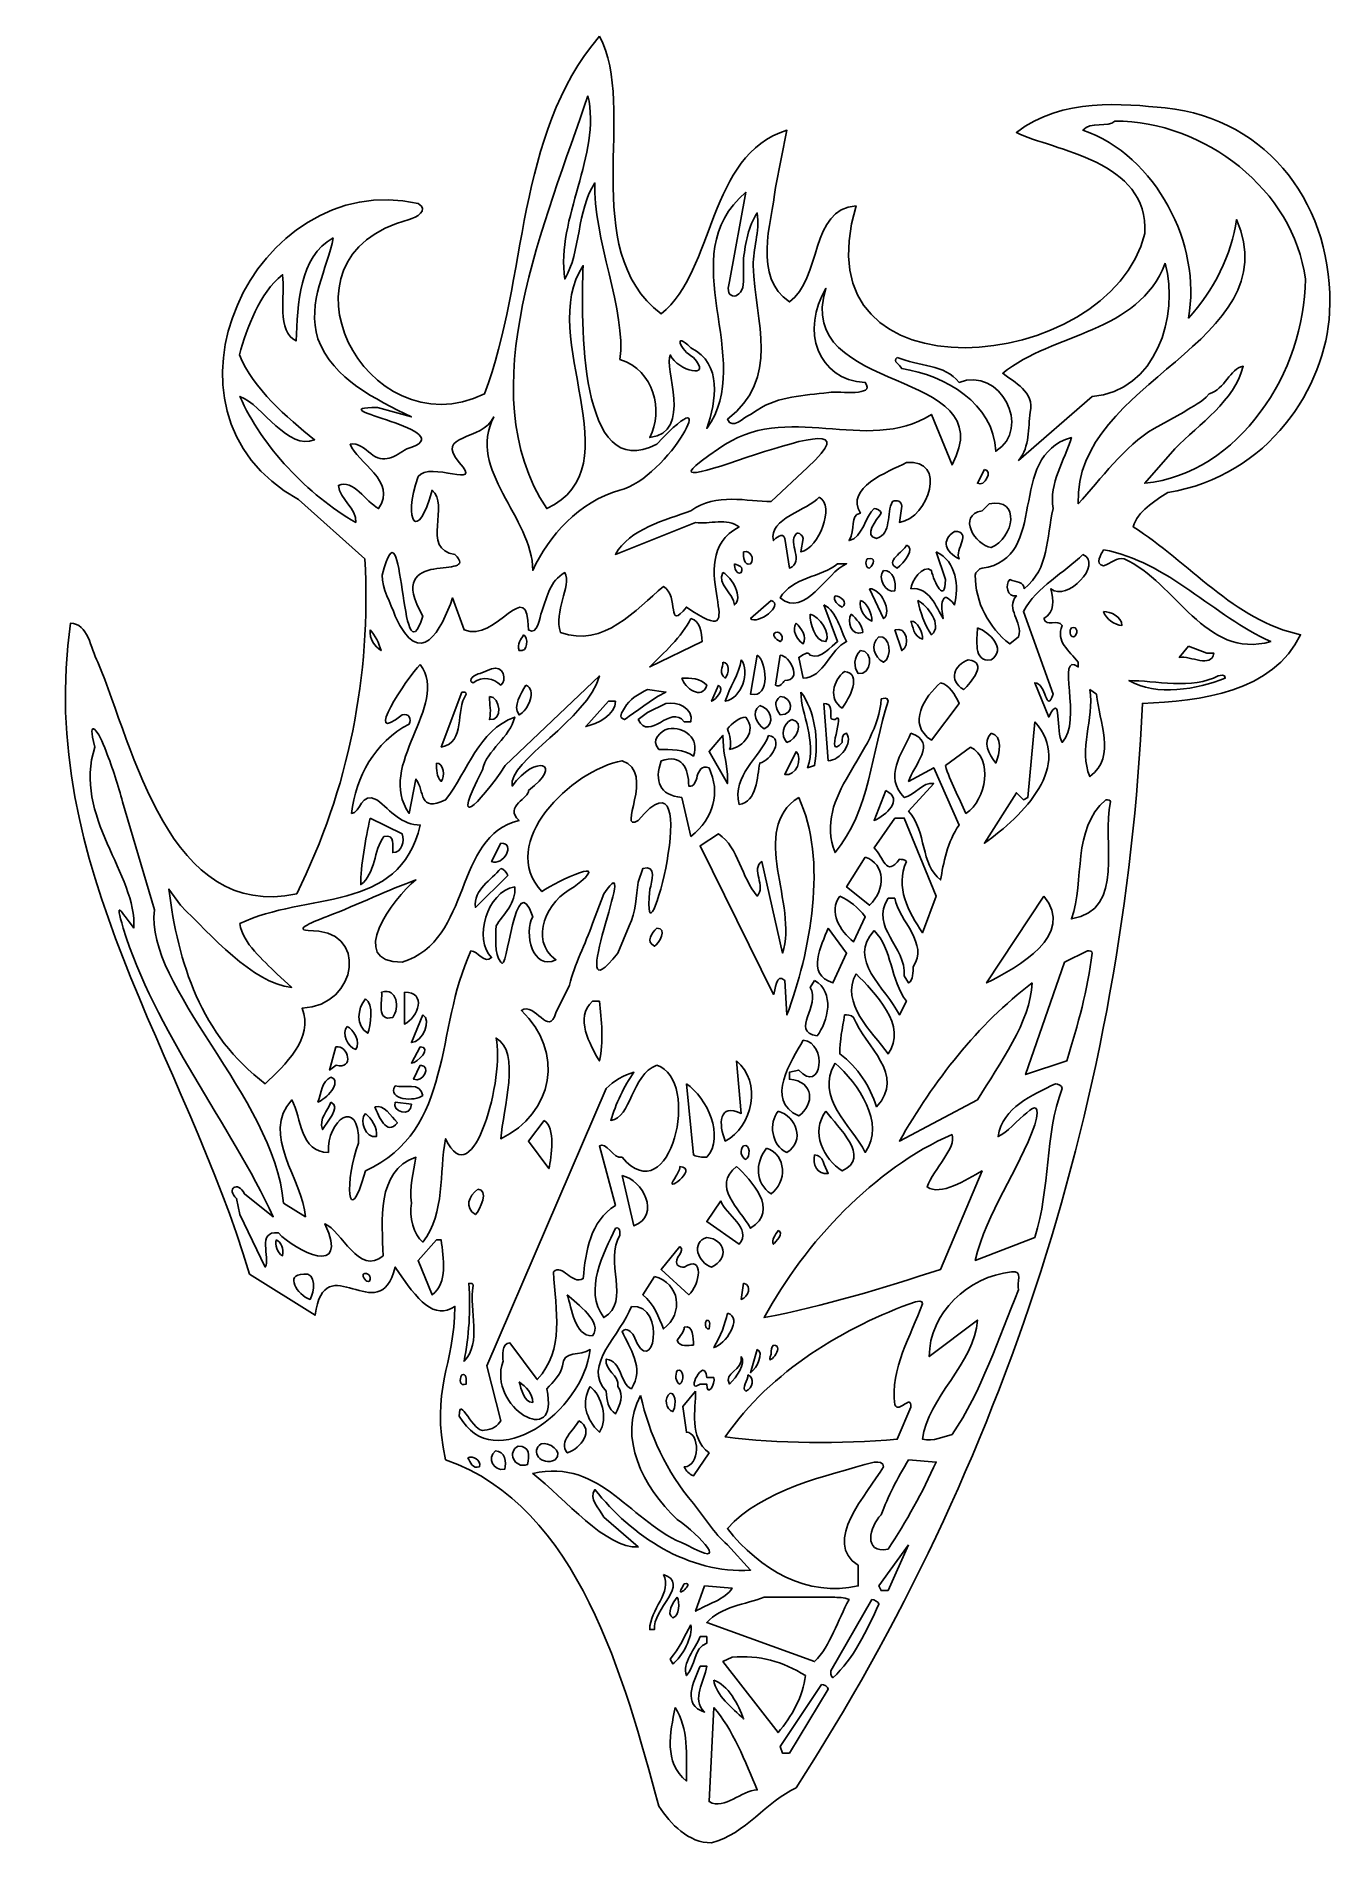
# Model space of a CAD drawing. Header units: centimetres. Extents: x -6 to 5.8, y -8.2 to 8.2.
import ezdxf

# ---------------------------------------------------------------- set-up
doc = ezdxf.new("R2010")
doc.units = ezdxf.units.CM
doc.header["$MEASUREMENT"] = 0
doc.layers.add('Ebene 1', color=7, linetype='Continuous')

msp = doc.modelspace()

# ---------------------------------------------------------------- linework, layer by layer
at = {"layer": 'Ebene 1'}
msp.add_open_spline([(-0.89393, 8.23919), (-0.53833, 7.58895), (-1.10221, 6.29355), (-0.33005, 5.70681), (-0.33005, 5.70681), (0.17032, 6.10559), (0.0865, 7.15207), (0.81802, 7.38067), (0.81802, 7.38067), (0.81802, 7.38067), (0.71388, 6.85743), (0.71388, 6.85743), (0.71388, 6.85743), (0.67324, 6.52215), (0.5056, 6.04209), (0.84088, 5.81349), (0.84088, 5.81349), (1.13298, 6.02177), (1.02884, 6.66947), (1.44794, 6.68979), (1.44794, 6.68979), (0.90184, 4.87115), (3.7695, 5.14293), (4.08192, 6.43833), (4.08192, 6.43833), (4.1251, 7.10889), (3.24626, 7.19271), (2.91098, 7.36035), (2.91098, 7.36035), (3.33262, 7.68293), (3.8838, 7.62197), (4.26988, 7.58387), (4.26988, 7.58387), (5.2173, 7.48989), (5.81674, 6.67201), (5.76848, 5.71697), (5.76848, 5.71697), (5.73546, 5.03879), (5.21222, 4.22345), (4.29274, 4.07613), (4.29274, 4.07613), (4.16828, 3.99231), (4.01842, 3.90849), (3.97778, 3.76117), (3.97778, 3.76117), (4.4807, 3.44621), (4.8998, 2.90265), (5.50432, 2.77819), (5.50432, 2.77819), (5.2554, 2.25495), (4.58484, 2.17113), (4.0616, 2.15081), (4.0616, 2.15081), (3.89396, -1.4255), (2.80684, -4.79354), (0.90184, -7.74248), (0.90184, -7.74248), (0.63006, -7.86948), (0.4421, -8.16158), (0.12968, -8.2454), (0.12968, -8.2454), (-0.07859, -8.2454), (-0.24623, -8.07522), (-0.35037, -7.91012), (-0.35037, -7.91012), (-0.66533, -6.7595), (-1.08189, -5.16946), (-2.29601, -4.75036), (-2.29601, -4.75036), (-2.44079, -4.10266), (-2.21219, -3.89438), (-2.21219, -3.35082), (-2.21219, -3.35082), (-2.40015, -3.47528), (-2.54747, -3.30764), (-2.75575, -2.99268), (-2.75575, -2.99268), (-2.90307, -3.57942), (-3.39837, -2.7844), (-3.48727, -3.4321), (-3.48727, -3.4321), (-3.48727, -3.4321), (-4.08671, -3.05618), (-4.08671, -3.05618), (-4.08671, -3.05618), (-4.66837, -1.0699), (-6.03235, 0.66491), (-5.71993, 2.88233), (-5.71993, 2.88233), (-5.55483, 2.88233), (-5.53959, 2.65373), (-5.46847, 2.52673), (-5.46847, 2.52673), (-5.14081, 1.73171), (-4.82331, 0.16453), (-3.65491, 0.41345), (-3.65491, 0.41345), (-3.17739, 1.37611), (-2.97673, 2.40227), (-3.03261, 3.46907), (-3.03261, 3.46907), (-3.03261, 3.46907), (-3.63967, 4.01263), (-3.63967, 4.01263), (-3.63967, 4.01263), (-5.08747, 4.80765), (-4.04099, 7.04539), (-2.54747, 6.71265), (-2.54747, 6.71265), (-2.44079, 6.64915), (-2.56779, 6.58565), (-2.62875, 6.56533), (-2.62875, 6.56533), (-3.93685, 6.23005), (-3.03261, 4.45205), (-1.94041, 4.97529), (-1.94041, 4.97529), (-1.54163, 6.04209), (-1.66609, 7.31971), (-0.89393, 8.23919)], degree=3, knots=[0, 0, 0, 0, 0.03333333, 0.03333333, 0.03333333, 0.03333333, 0.06666667, 0.06666667, 0.06666667, 0.06666667, 0.1, 0.1, 0.1, 0.1, 0.13333333, 0.13333333, 0.13333333, 0.13333333, 0.16666667, 0.16666667, 0.16666667, 0.16666667, 0.2, 0.2, 0.2, 0.2, 0.23333333, 0.23333333, 0.23333333, 0.23333333, 0.26666667, 0.26666667, 0.26666667, 0.26666667, 0.3, 0.3, 0.3, 0.3, 0.33333333, 0.33333333, 0.33333333, 0.33333333, 0.36666667, 0.36666667, 0.36666667, 0.36666667, 0.4, 0.4, 0.4, 0.4, 0.43333333, 0.43333333, 0.43333333, 0.43333333, 0.46666667, 0.46666667, 0.46666667, 0.46666667, 0.5, 0.5, 0.5, 0.5, 0.53333333, 0.53333333, 0.53333333, 0.53333333, 0.56666667, 0.56666667, 0.56666667, 0.56666667, 0.6, 0.6, 0.6, 0.6, 0.63333333, 0.63333333, 0.63333333, 0.63333333, 0.66666667, 0.66666667, 0.66666667, 0.66666667, 0.7, 0.7, 0.7, 0.7, 0.73333333, 0.73333333, 0.73333333, 0.73333333, 0.76666667, 0.76666667, 0.76666667, 0.76666667, 0.8, 0.8, 0.8, 0.8, 0.83333333, 0.83333333, 0.83333333, 0.83333333, 0.86666667, 0.86666667, 0.86666667, 0.86666667, 0.9, 0.9, 0.9, 0.9, 0.93333333, 0.93333333, 0.93333333, 0.93333333, 0.96666667, 0.96666667, 0.96666667, 0.96666667, 1, 1, 1, 1], dxfattribs=at)
at = {"layer": 'Ebene 1', "color": 7}
for points, knots in [([(-0.99807, 7.69563), (-0.87361, 7.15207), (-1.29017, 6.58565), (-1.20889, 6.02177), (-1.20889, 6.02177), (-1.06157, 6.27069), (-1.10221, 6.64915), (-0.93457, 6.90061), (-0.93457, 6.90061), (-0.95743, 6.42055), (-0.64247, 5.70681), (-0.70597, 5.29025), (-0.70597, 5.29025), (-0.39101, 5.18357), (-0.30973, 4.82797), (-0.43419, 4.57651), (-0.43419, 4.57651), (-0.03541, 4.61969), (-0.30973, 5.22675), (-0.24623, 5.33089), (-0.24623, 5.33089), (-0.18273, 5.18357), (0.15, 5.10229), (-0.03541, 5.30803), (-0.03541, 5.30803), (-0.15987, 5.37153), (-0.22337, 5.55949), (-0.05827, 5.39439), (-0.05827, 5.39439), (0.23382, 5.24707), (0.17032, 4.91179), (0.0865, 4.66033), (0.0865, 4.66033), (0.54624, 5.29025), (-0.24623, 6.23005), (0.4421, 6.81425), (0.4421, 6.81425), (0.4421, 6.81425), (0.29478, 6.00145), (0.29478, 6.00145), (0.29478, 6.00145), (0.23382, 5.81349), (0.42178, 5.83381), (0.42178, 6.00145), (0.42178, 6.00145), (0.42178, 6.00145), (0.42178, 6.20973), (0.42178, 6.20973), (0.42178, 6.20973), (0.4421, 6.35705), (0.46242, 6.50183), (0.54624, 6.62629), (0.54624, 6.62629), (0.57164, 6.45103), (0.5056, 6.29863), (0.51068, 6.14623), (0.51068, 6.14623), (0.531, 5.62299), (0.7596, 5.11753), (0.27446, 4.74415), (0.27446, 4.74415), (0.31764, 4.64001), (0.42178, 4.76447), (0.48528, 4.78733), (0.48528, 4.78733), (0.48528, 4.78733), (0.54624, 4.82797), (0.54624, 4.82797), (0.54624, 4.82797), (0.74944, 4.95751), (0.96534, 4.95751), (1.19902, 4.98799), (1.19902, 4.98799), (1.3057, 5.00323), (1.62574, 4.94481), (1.53176, 5.07943), (1.53176, 5.07943), (1.09234, 5.10229), (0.94502, 5.55949), (1.17362, 5.93795), (1.17362, 5.93795), (0.8612, 4.95243), (2.80684, 5.22675), (2.32424, 4.32759), (2.32424, 4.32759), (2.32424, 4.32759), (2.13628, 4.78733), (2.13628, 4.78733), (2.13628, 4.78733), (1.53176, 4.40887), (0.81802, 4.93211), (0.19318, 4.47237), (0.19318, 4.47237), (-0.87361, 3.76117), (1.88736, 5.10229), (1.00598, 4.30473), (1.00598, 4.30473), (1.00598, 4.30473), (0.67324, 3.99231), (0.67324, 3.99231), (0.67324, 3.99231), (0.46242, 3.99231), (0.17032, 4.07613), (-0.05827, 3.90849), (-0.05827, 3.90849), (-0.28687, 3.82467), (-0.62215, 3.74085), (-0.74661, 3.50971), (-0.74661, 3.50971), (-0.74661, 3.50971), (-0.01509, 3.80181), (-0.01509, 3.80181), (-0.01509, 3.80181), (0.10682, 3.78403), (0.27446, 3.84499), (0.38114, 3.76117), (0.38114, 3.76117), (-0.18273, 3.46907), (0.5691, 2.56991), (-0.09891, 3.02965), (-0.09891, 3.02965), (-0.28687, 2.79851), (-0.15987, 3.13379), (-0.30973, 3.21761), (-0.30973, 3.21761), (-0.55865, 3.00933), (-0.85329, 2.65373), (-1.24953, 2.79851), (-1.24953, 2.79851), (-1.31303, 2.98901), (-1.14539, 3.21761), (-1.20889, 3.34461), (-1.20889, 3.34461), (-1.34859, 3.26333), (-1.36383, 3.14141), (-1.41971, 2.98901), (-1.41971, 2.98901), (-1.44003, 2.94075), (-1.45273, 2.76549), (-1.54163, 2.82137), (-1.54163, 2.82137), (-1.54163, 3.34461), (-1.83627, 2.69437), (-2.12837, 2.82137), (-2.12837, 2.82137), (-2.12837, 2.82137), (-2.23251, 3.11347), (-2.23251, 3.11347), (-2.23251, 3.11347), (-2.33665, 2.82137), (-2.52715, 2.44291), (-2.75575, 2.94583), (-2.75575, 2.94583), (-2.79639, 3.07029), (-2.88021, 3.19729), (-2.87513, 3.32175), (-2.87513, 3.32175), (-2.67193, 4.11677), (-2.71511, 2.29559), (-2.50429, 2.94583), (-2.50429, 2.94583), (-2.87767, 3.59607), (-1.96073, 3.25825), (-2.21219, 3.50971), (-2.21219, 3.50971), (-2.52715, 3.55289), (-2.25283, 3.97199), (-2.42047, 4.09645), (-2.42047, 4.09645), (-2.54747, 3.61385), (-2.69225, 3.80181), (-2.54747, 4.22091), (-2.54747, 4.22091), (-2.44079, 4.36823), (-1.94041, 4.09645), (-2.17155, 4.34791), (-2.17155, 4.34791), (-2.40015, 4.61969), (-1.96073, 4.53587), (-1.85659, 4.76447), (-1.85659, 4.76447), (-2.10805, 4.28441), (-1.50099, 3.84499), (-1.50099, 3.36493), (-1.50099, 3.36493), (-1.35367, 3.67735), (-1.08189, 3.99231), (-0.70597, 4.09645), (-0.70597, 4.09645), (-0.26655, 4.20059), (0.27446, 5.20643), (-0.37069, 4.51555), (-0.37069, 4.51555), (-1.08189, 4.13963), (-1.06157, 5.64585), (-1.04125, 6.14623), (-1.04125, 6.14623), (-1.47813, 5.49853), (-0.55865, 4.30473), (-1.37399, 3.92881), (-1.37399, 3.92881), (-2.08519, 4.99561), (-1.37399, 6.56533), (-0.99807, 7.69563)], [0, 0, 0, 0, 0.01960784, 0.01960784, 0.01960784, 0.01960784, 0.03921569, 0.03921569, 0.03921569, 0.03921569, 0.05882353, 0.05882353, 0.05882353, 0.05882353, 0.07843137, 0.07843137, 0.07843137, 0.07843137, 0.09803922, 0.09803922, 0.09803922, 0.09803922, 0.11764706, 0.11764706, 0.11764706, 0.11764706, 0.1372549, 0.1372549, 0.1372549, 0.1372549, 0.15686275, 0.15686275, 0.15686275, 0.15686275, 0.17647059, 0.17647059, 0.17647059, 0.17647059, 0.19607843, 0.19607843, 0.19607843, 0.19607843, 0.21568627, 0.21568627, 0.21568627, 0.21568627, 0.23529412, 0.23529412, 0.23529412, 0.23529412, 0.25490196, 0.25490196, 0.25490196, 0.25490196, 0.2745098, 0.2745098, 0.2745098, 0.2745098, 0.29411765, 0.29411765, 0.29411765, 0.29411765, 0.31372549, 0.31372549, 0.31372549, 0.31372549, 0.33333333, 0.33333333, 0.33333333, 0.33333333, 0.35294118, 0.35294118, 0.35294118, 0.35294118, 0.37254902, 0.37254902, 0.37254902, 0.37254902, 0.39215686, 0.39215686, 0.39215686, 0.39215686, 0.41176471, 0.41176471, 0.41176471, 0.41176471, 0.43137255, 0.43137255, 0.43137255, 0.43137255, 0.45098039, 0.45098039, 0.45098039, 0.45098039, 0.47058824, 0.47058824, 0.47058824, 0.47058824, 0.49019608, 0.49019608, 0.49019608, 0.49019608, 0.50980392, 0.50980392, 0.50980392, 0.50980392, 0.52941176, 0.52941176, 0.52941176, 0.52941176, 0.54901961, 0.54901961, 0.54901961, 0.54901961, 0.56862745, 0.56862745, 0.56862745, 0.56862745, 0.58823529, 0.58823529, 0.58823529, 0.58823529, 0.60784314, 0.60784314, 0.60784314, 0.60784314, 0.62745098, 0.62745098, 0.62745098, 0.62745098, 0.64705882, 0.64705882, 0.64705882, 0.64705882, 0.66666667, 0.66666667, 0.66666667, 0.66666667, 0.68627451, 0.68627451, 0.68627451, 0.68627451, 0.70588235, 0.70588235, 0.70588235, 0.70588235, 0.7254902, 0.7254902, 0.7254902, 0.7254902, 0.74509804, 0.74509804, 0.74509804, 0.74509804, 0.76470588, 0.76470588, 0.76470588, 0.76470588, 0.78431373, 0.78431373, 0.78431373, 0.78431373, 0.80392157, 0.80392157, 0.80392157, 0.80392157, 0.82352941, 0.82352941, 0.82352941, 0.82352941, 0.84313725, 0.84313725, 0.84313725, 0.84313725, 0.8627451, 0.8627451, 0.8627451, 0.8627451, 0.88235294, 0.88235294, 0.88235294, 0.88235294, 0.90196078, 0.90196078, 0.90196078, 0.90196078, 0.92156863, 0.92156863, 0.92156863, 0.92156863, 0.94117647, 0.94117647, 0.94117647, 0.94117647, 0.96078431, 0.96078431, 0.96078431, 0.96078431, 0.98039216, 0.98039216, 0.98039216, 0.98039216, 1, 1, 1, 1]), ([(3.81014, 7.46449), (4.62548, 7.46449), (5.44336, 6.83711), (5.5475, 6.02177), (5.5475, 6.02177), (5.5475, 5.18357), (4.94044, 4.24377), (4.08192, 4.15995), (4.08192, 4.15995), (4.08192, 4.15995), (4.35624, 4.47237), (4.35624, 4.47237), (4.35624, 4.47237), (4.58484, 4.70351), (4.8998, 4.91179), (4.98108, 5.22675), (4.98108, 5.22675), (4.85662, 5.20643), (4.81598, 5.01593), (4.66866, 4.97529), (4.66866, 4.97529), (4.60516, 4.89147), (4.52388, 4.87115), (4.43752, 4.80765), (4.43752, 4.80765), (4.43752, 4.80765), (4.16828, 4.66033), (4.16828, 4.66033), (4.16828, 4.66033), (3.89396, 4.49523), (3.68568, 4.20059), (3.47486, 3.97199), (3.47486, 3.97199), (3.43422, 5.10229), (5.40018, 5.43503), (4.92012, 6.56533), (4.92012, 6.56533), (4.87694, 6.25037), (4.71184, 5.91509), (4.4807, 5.66617), (4.4807, 5.66617), (4.60516, 6.33419), (4.18606, 7.15207), (3.51804, 7.38067), (3.51804, 7.38067), (3.58154, 7.46449), (3.74918, 7.40099), (3.81014, 7.46449)], [0, 0, 0, 0, 0.08333333, 0.08333333, 0.08333333, 0.08333333, 0.16666667, 0.16666667, 0.16666667, 0.16666667, 0.25, 0.25, 0.25, 0.25, 0.33333333, 0.33333333, 0.33333333, 0.33333333, 0.41666667, 0.41666667, 0.41666667, 0.41666667, 0.5, 0.5, 0.5, 0.5, 0.58333333, 0.58333333, 0.58333333, 0.58333333, 0.66666667, 0.66666667, 0.66666667, 0.66666667, 0.75, 0.75, 0.75, 0.75, 0.83333333, 0.83333333, 0.83333333, 0.83333333, 0.91666667, 0.91666667, 0.91666667, 0.91666667, 1, 1, 1, 1]), ([(-3.32217, 6.39769), (-3.37043, 6.12591), (-3.56601, 5.81349), (-3.46187, 5.47821), (-3.46187, 5.47821), (-3.31709, 5.10229), (-2.94117, 4.93211), (-2.60843, 4.76447), (-2.60843, 4.76447), (-2.60843, 4.76447), (-2.91831, 4.85083), (-2.91831, 4.85083), (-2.91831, 4.85083), (-3.51521, 4.85083), (-2.08519, 4.64001), (-2.65161, 4.47237), (-2.65161, 4.47237), (-2.75575, 4.40887), (-2.86243, 4.32759), (-2.97927, 4.43173), (-2.97927, 4.43173), (-3.03261, 4.47237), (-3.09865, 4.53587), (-3.16723, 4.51555), (-3.16723, 4.51555), (-3.10627, 4.34791), (-2.73543, 4.18027), (-2.90815, 3.92881), (-2.90815, 3.92881), (-3.02753, 3.99231), (-3.13675, 4.20059), (-3.27391, 4.13963), (-3.27391, 4.13963), (-3.26375, 4.01263), (-3.10627, 3.92881), (-3.11643, 3.80181), (-3.11643, 3.80181), (-3.55331, 4.05327), (-3.97495, 4.49523), (-4.17307, 4.95243), (-4.17307, 4.95243), (-3.96479, 4.87115), (-3.73111, 4.45205), (-3.49235, 4.55619), (-3.49235, 4.55619), (-3.74635, 4.76447), (-4.04861, 5.01593), (-4.17815, 5.33089), (-4.17815, 5.33089), (-4.10703, 5.58235), (-3.99527, 5.89477), (-3.78445, 6.06241), (-3.78445, 6.06241), (-3.75905, 5.87445), (-3.84033, 5.53917), (-3.65999, 5.45789), (-3.65999, 5.45789), (-3.64475, 5.79063), (-3.63205, 6.23005), (-3.32217, 6.39769)], [0, 0, 0, 0, 0.06666667, 0.06666667, 0.06666667, 0.06666667, 0.13333333, 0.13333333, 0.13333333, 0.13333333, 0.2, 0.2, 0.2, 0.2, 0.26666667, 0.26666667, 0.26666667, 0.26666667, 0.33333333, 0.33333333, 0.33333333, 0.33333333, 0.4, 0.4, 0.4, 0.4, 0.46666667, 0.46666667, 0.46666667, 0.46666667, 0.53333333, 0.53333333, 0.53333333, 0.53333333, 0.6, 0.6, 0.6, 0.6, 0.66666667, 0.66666667, 0.66666667, 0.66666667, 0.73333333, 0.73333333, 0.73333333, 0.73333333, 0.8, 0.8, 0.8, 0.8, 0.86666667, 0.86666667, 0.86666667, 0.86666667, 0.93333333, 0.93333333, 0.93333333, 0.93333333, 1, 1, 1, 1]), ([(4.26988, 6.16655), (4.39688, 5.68649), (4.18606, 4.99561), (3.60186, 4.95243), (3.60186, 4.95243), (3.60186, 4.95243), (2.9313, 4.36823), (2.9313, 4.36823), (2.9313, 4.36823), (3.03798, 4.49523), (3.01512, 4.66033), (3.03798, 4.80765), (3.03798, 4.80765), (3.07862, 4.99561), (2.89066, 5.07943), (2.78652, 5.16325), (2.78652, 5.16325), (3.24626, 5.53917), (4.01842, 5.51885), (4.26988, 6.16655)], [0, 0, 0, 0, 0.2, 0.2, 0.2, 0.2, 0.4, 0.4, 0.4, 0.4, 0.6, 0.6, 0.6, 0.6, 0.8, 0.8, 0.8, 0.8, 1, 1, 1, 1]), ([(1.82386, 5.30803), (2.01182, 5.22675), (2.26328, 5.24707), (2.38774, 5.07943), (2.38774, 5.07943), (2.76366, 5.22675), (3.05576, 4.66033), (2.72302, 4.45205), (2.72302, 4.45205), (2.7027, 4.89147), (2.26328, 5.14293), (1.8645, 5.20643), (1.8645, 5.20643), (1.84418, 5.24707), (1.78068, 5.26739), (1.82386, 5.30803)], [0, 0, 0, 0, 0.25, 0.25, 0.25, 0.25, 0.5, 0.5, 0.5, 0.5, 0.75, 0.75, 0.75, 0.75, 1, 1, 1, 1]), ([(2.9821, 3.19729), (2.9821, 3.26079), (2.91098, 3.25825), (2.85002, 3.28111), (2.85002, 3.28111), (2.80684, 3.23793), (2.82716, 3.11347), (2.91098, 3.13379), (2.91098, 3.13379), (2.80684, 3.00933), (2.97448, 2.90265), (2.9313, 2.75787), (2.9313, 2.75787), (2.9313, 2.75787), (2.85002, 2.69437), (2.85002, 2.69437), (2.85002, 2.69437), (2.66206, 2.84169), (2.53506, 3.07029), (2.53506, 3.32175), (2.53506, 3.32175), (2.53506, 3.34461), (2.5757, 3.38525), (2.59856, 3.38525), (2.59856, 3.38525), (3.22594, 3.46907), (2.80684, 4.40887), (3.4139, 4.57651), (3.4139, 4.57651), (3.3504, 4.36823), (3.20562, 4.15995), (3.24626, 3.92881), (3.24626, 3.92881), (3.18276, 3.65703), (3.21324, 3.38525), (2.9821, 3.19729)], [0, 0, 0, 0, 0.11111111, 0.11111111, 0.11111111, 0.11111111, 0.22222222, 0.22222222, 0.22222222, 0.22222222, 0.33333333, 0.33333333, 0.33333333, 0.33333333, 0.44444444, 0.44444444, 0.44444444, 0.44444444, 0.55555556, 0.55555556, 0.55555556, 0.55555556, 0.66666667, 0.66666667, 0.66666667, 0.66666667, 0.77777778, 0.77777778, 0.77777778, 0.77777778, 0.88888889, 0.88888889, 0.88888889, 0.88888889, 1, 1, 1, 1]), ([(1.90768, 4.34791), (2.2836, 4.38855), (2.11596, 3.84499), (1.84418, 3.80181), (1.84418, 3.80181), (1.84418, 3.80181), (1.8645, 3.95167), (1.8645, 3.95167), (1.8645, 3.95167), (1.8645, 3.99231), (1.82386, 4.01263), (1.78068, 3.99231), (1.78068, 3.99231), (1.71972, 3.88817), (1.78068, 3.69767), (1.6359, 3.65703), (1.6359, 3.65703), (1.5089, 3.67735), (1.6359, 3.82467), (1.67654, 3.88817), (1.67654, 3.88817), (1.67654, 3.90849), (1.6359, 3.92881), (1.61304, 3.92881), (1.61304, 3.92881), (1.53176, 3.86531), (1.5089, 3.65703), (1.38444, 3.63671), (1.38444, 3.63671), (1.44794, 3.74085), (1.38444, 3.86531), (1.48858, 3.88817), (1.48858, 3.88817), (1.3438, 4.11677), (1.74004, 4.26409), (1.90768, 4.34791)], [0, 0, 0, 0, 0.11111111, 0.11111111, 0.11111111, 0.11111111, 0.22222222, 0.22222222, 0.22222222, 0.22222222, 0.33333333, 0.33333333, 0.33333333, 0.33333333, 0.44444444, 0.44444444, 0.44444444, 0.44444444, 0.55555556, 0.55555556, 0.55555556, 0.55555556, 0.66666667, 0.66666667, 0.66666667, 0.66666667, 0.77777778, 0.77777778, 0.77777778, 0.77777778, 0.88888889, 0.88888889, 0.88888889, 0.88888889, 1, 1, 1, 1]), ([(2.61888, 4.28441), (2.7027, 4.28441), (2.61888, 4.11677), (2.55538, 4.15995), (2.55538, 4.15995), (2.55538, 4.15995), (2.61888, 4.28441), (2.61888, 4.28441)], [0, 0, 0, 0, 0.5, 0.5, 0.5, 0.5, 1, 1, 1, 1]), ([(1.11266, 4.03295), (1.25744, 3.95167), (1.11266, 3.57321), (0.94502, 3.53257), (0.94502, 3.53257), (0.94502, 3.53257), (0.96534, 3.65703), (0.96534, 3.65703), (0.96534, 3.65703), (0.96534, 3.67735), (0.9247, 3.72053), (0.90184, 3.69767), (0.90184, 3.69767), (0.81802, 3.61385), (0.98566, 3.44621), (0.84088, 3.38525), (0.84088, 3.38525), (0.84088, 3.38525), (0.7977, 3.65703), (0.7977, 3.65703), (0.7977, 3.65703), (0.77738, 3.72053), (0.71388, 3.65703), (0.69356, 3.63671), (0.69356, 3.63671), (0.65038, 3.84499), (1.00598, 3.90849), (1.11266, 4.03295)], [0, 0, 0, 0, 0.14285714, 0.14285714, 0.14285714, 0.14285714, 0.28571429, 0.28571429, 0.28571429, 0.28571429, 0.42857143, 0.42857143, 0.42857143, 0.42857143, 0.57142857, 0.57142857, 0.57142857, 0.57142857, 0.71428571, 0.71428571, 0.71428571, 0.71428571, 0.85714286, 0.85714286, 0.85714286, 0.85714286, 1, 1, 1, 1]), ([(2.66206, 3.97199), (2.95416, 4.03295), (2.89066, 3.65703), (2.67984, 3.57321), (2.67984, 3.57321), (2.53506, 3.59607), (2.36742, 3.86531), (2.59856, 3.90849), (2.59856, 3.90849), (2.59856, 3.90849), (2.66206, 3.97199), (2.66206, 3.97199)], [0, 0, 0, 0, 0.33333333, 0.33333333, 0.33333333, 0.33333333, 0.66666667, 0.66666667, 0.66666667, 0.66666667, 1, 1, 1, 1]), ([(2.3471, 3.72053), (2.5122, 3.72053), (2.3471, 3.55289), (2.38774, 3.46907), (2.38774, 3.46907), (2.26328, 3.53257), (2.2201, 3.63671), (2.3471, 3.72053)], [0, 0, 0, 0, 0.5, 0.5, 0.5, 0.5, 1, 1, 1, 1]), ([(0.42178, 3.53257), (0.48528, 3.55289), (0.52592, 3.46907), (0.48528, 3.42589), (0.48528, 3.42589), (0.42178, 3.40557), (0.42178, 3.48939), (0.42178, 3.53257)], [0, 0, 0, 0, 0.5, 0.5, 0.5, 0.5, 1, 1, 1, 1]), ([(1.54954, 3.46907), (1.6359, 3.48939), (1.61304, 3.42589), (1.5724, 3.38525), (1.5724, 3.38525), (1.53176, 3.38525), (1.53176, 3.44621), (1.54954, 3.46907)], [0, 0, 0, 0, 0.5, 0.5, 0.5, 0.5, 1, 1, 1, 1]), ([(1.90768, 3.59607), (1.9915, 3.57321), (1.88736, 3.42589), (1.82386, 3.38525), (1.82386, 3.38525), (1.6994, 3.44621), (1.88736, 3.53257), (1.90768, 3.59607)], [0, 0, 0, 0, 0.5, 0.5, 0.5, 0.5, 1, 1, 1, 1]), ([(2.17946, 3.53257), (2.36742, 3.44621), (2.38774, 3.21761), (2.3471, 3.04997), (2.3471, 3.04997), (2.2201, 3.21761), (2.2201, 3.02965), (2.24296, 2.92551), (2.24296, 2.92551), (2.17946, 3.02965), (2.11596, 3.21761), (1.94832, 3.19729), (1.94832, 3.19729), (1.94832, 3.25825), (2.055, 3.42589), (2.13628, 3.36493), (2.13628, 3.36493), (2.1566, 3.25825), (2.26328, 3.04997), (2.26328, 3.28111), (2.26328, 3.28111), (2.26328, 3.28111), (2.17946, 3.53257), (2.17946, 3.53257)], [0, 0, 0, 0, 0.16666667, 0.16666667, 0.16666667, 0.16666667, 0.33333333, 0.33333333, 0.33333333, 0.33333333, 0.5, 0.5, 0.5, 0.5, 0.66666667, 0.66666667, 0.66666667, 0.66666667, 0.83333333, 0.83333333, 0.83333333, 0.83333333, 1, 1, 1, 1]), ([(3.51804, 3.50971), (3.706, 3.42589), (3.37072, 3.07029), (3.22594, 3.19729), (3.22594, 3.19729), (3.24626, 3.09061), (3.26658, 2.98901), (3.16244, 2.92551), (3.16244, 2.92551), (3.18276, 2.84169), (3.2869, 2.92551), (3.33008, 2.86201), (3.33008, 2.86201), (3.26658, 2.71469), (3.39358, 2.63341), (3.47486, 2.52673), (3.47486, 2.52673), (3.47486, 2.52673), (3.47486, 2.48355), (3.47486, 2.48355), (3.47486, 2.48355), (3.26658, 2.63341), (3.51804, 1.98317), (3.33008, 1.79521), (3.33008, 1.79521), (3.26658, 1.87903), (3.33008, 2.27781), (3.20562, 2.02635), (3.20562, 2.02635), (3.20562, 2.02635), (3.07862, 2.33877), (3.07862, 2.33877), (3.07862, 2.33877), (3.18276, 2.33877), (3.18276, 2.04667), (3.24626, 2.23463), (3.24626, 2.23463), (3.24626, 2.23463), (2.97448, 2.98901), (2.97448, 2.98901), (2.97448, 2.98901), (3.09894, 3.21761), (3.3504, 3.34461), (3.51804, 3.50971)], [0, 0, 0, 0, 0.09090909, 0.09090909, 0.09090909, 0.09090909, 0.18181818, 0.18181818, 0.18181818, 0.18181818, 0.27272727, 0.27272727, 0.27272727, 0.27272727, 0.36363636, 0.36363636, 0.36363636, 0.36363636, 0.45454545, 0.45454545, 0.45454545, 0.45454545, 0.54545455, 0.54545455, 0.54545455, 0.54545455, 0.63636364, 0.63636364, 0.63636364, 0.63636364, 0.72727273, 0.72727273, 0.72727273, 0.72727273, 0.81818182, 0.81818182, 0.81818182, 0.81818182, 0.90909091, 0.90909091, 0.90909091, 0.90909091, 1, 1, 1, 1]), ([(3.706, 3.55289), (4.29274, 3.44621), (4.71184, 2.94583), (5.23254, 2.71469), (5.23254, 2.71469), (4.62548, 2.54705), (4.37402, 3.25825), (3.89396, 3.46907), (3.89396, 3.46907), (3.83046, 3.48939), (3.7695, 3.42589), (3.706, 3.40557), (3.706, 3.40557), (3.62218, 3.42589), (3.68568, 3.50971), (3.706, 3.55289)], [0, 0, 0, 0, 0.25, 0.25, 0.25, 0.25, 0.5, 0.5, 0.5, 0.5, 0.75, 0.75, 0.75, 0.75, 1, 1, 1, 1]), ([(0.23382, 3.34461), (0.31764, 3.30143), (0.42178, 3.11347), (0.33796, 3.04997), (0.33796, 3.04997), (0.33796, 3.15411), (0.17032, 3.23793), (0.23382, 3.34461)], [0, 0, 0, 0, 0.5, 0.5, 0.5, 0.5, 1, 1, 1, 1]), ([(0.33796, 3.42589), (0.38114, 3.40557), (0.42178, 3.40557), (0.40146, 3.34461), (0.40146, 3.34461), (0.35828, 3.32175), (0.33796, 3.38525), (0.33796, 3.42589)], [0, 0, 0, 0, 0.5, 0.5, 0.5, 0.5, 1, 1, 1, 1]), ([(1.2803, 3.42589), (1.2803, 3.42589), (1.36158, 3.42589), (1.36158, 3.42589), (1.36158, 3.42589), (1.17362, 3.34461), (0.98566, 2.92551), (0.75706, 3.11347), (0.75706, 3.11347), (0.8612, 3.30143), (1.13298, 3.30143), (1.2803, 3.42589)], [0, 0, 0, 0, 0.33333333, 0.33333333, 0.33333333, 0.33333333, 0.66666667, 0.66666667, 0.66666667, 0.66666667, 1, 1, 1, 1]), ([(1.6994, 3.36493), (1.78068, 3.36493), (1.82386, 3.25825), (1.801, 3.17697), (1.801, 3.17697), (1.71972, 3.15411), (1.6359, 3.30143), (1.6994, 3.36493)], [0, 0, 0, 0, 0.5, 0.5, 0.5, 0.5, 1, 1, 1, 1]), ([(1.25744, 3.13379), (1.30062, 3.13379), (1.38444, 3.07029), (1.32094, 3.02965), (1.32094, 3.02965), (1.2803, 3.04997), (1.23712, 3.09061), (1.25744, 3.13379)], [0, 0, 0, 0, 0.5, 0.5, 0.5, 0.5, 1, 1, 1, 1]), ([(1.5724, 3.19729), (1.67654, 3.19729), (1.78068, 2.98901), (1.6994, 2.92551), (1.6994, 2.92551), (1.6994, 2.92551), (1.5724, 3.19729), (1.5724, 3.19729)], [0, 0, 0, 0, 0.5, 0.5, 0.5, 0.5, 1, 1, 1, 1]), ([(0.67324, 3.09061), (0.7977, 3.04997), (0.54624, 2.86201), (0.48528, 2.92551), (0.48528, 2.92551), (0.48528, 2.92551), (0.67324, 3.09061), (0.67324, 3.09061)], [0, 0, 0, 0, 0.5, 0.5, 0.5, 0.5, 1, 1, 1, 1]), ([(1.1533, 3.04997), (1.2803, 2.98901), (1.30062, 2.82137), (1.36158, 2.71469), (1.36158, 2.71469), (1.2168, 2.65373), (1.1533, 2.38195), (0.96534, 2.38195), (0.96534, 2.38195), (0.96534, 2.38195), (0.9247, 2.56991), (0.9247, 2.56991), (0.9247, 2.56991), (0.96534, 2.59023), (1.00598, 2.63341), (1.02884, 2.59023), (1.02884, 2.59023), (1.13298, 2.54705), (1.2168, 2.67405), (1.2803, 2.71469), (1.2803, 2.71469), (1.2803, 2.71469), (1.1533, 3.04997), (1.1533, 3.04997)], [0, 0, 0, 0, 0.16666667, 0.16666667, 0.16666667, 0.16666667, 0.33333333, 0.33333333, 0.33333333, 0.33333333, 0.5, 0.5, 0.5, 0.5, 0.66666667, 0.66666667, 0.66666667, 0.66666667, 0.83333333, 0.83333333, 0.83333333, 0.83333333, 1, 1, 1, 1]), ([(1.48858, 3.09061), (1.54954, 3.07029), (1.59272, 2.96615), (1.59272, 2.90265), (1.59272, 2.90265), (1.53176, 2.92551), (1.46826, 3.00933), (1.48858, 3.09061)], [0, 0, 0, 0, 0.5, 0.5, 0.5, 0.5, 1, 1, 1, 1]), ([(2.01182, 3.09061), (2.09564, 3.04997), (2.24296, 2.86201), (2.13628, 2.77819), (2.13628, 2.77819), (2.07532, 2.86201), (2.03214, 2.98901), (2.01182, 3.09061)], [0, 0, 0, 0, 0.5, 0.5, 0.5, 0.5, 1, 1, 1, 1]), ([(3.706, 2.98901), (3.7695, 2.98901), (3.87364, 2.94583), (3.87364, 2.86201), (3.87364, 2.86201), (3.81014, 2.86201), (3.72632, 2.92551), (3.706, 2.98901)], [0, 0, 0, 0, 0.5, 0.5, 0.5, 0.5, 1, 1, 1, 1]), ([(-2.98435, 2.82137), (-2.94117, 2.77819), (-2.90307, 2.69437), (-2.88529, 2.63341), (-2.88529, 2.63341), (-2.94371, 2.67405), (-2.99705, 2.73755), (-2.98435, 2.82137)], [0, 0, 0, 0, 0.5, 0.5, 0.5, 0.5, 1, 1, 1, 1]), ([(-0.05827, 2.92551), (0.02554, 2.90265), (0.04332, 2.79851), (0.04332, 2.71469), (0.04332, 2.71469), (0.04332, 2.71469), (-0.43419, 2.48355), (-0.43419, 2.48355), (-0.43419, 2.48355), (-0.30973, 2.61055), (-0.14209, 2.75787), (-0.05827, 2.92551)], [0, 0, 0, 0, 0.33333333, 0.33333333, 0.33333333, 0.33333333, 0.66666667, 0.66666667, 0.66666667, 0.66666667, 1, 1, 1, 1]), ([(0.71388, 2.79851), (0.75706, 2.82137), (0.7977, 2.73755), (0.75706, 2.71469), (0.75706, 2.71469), (0.71388, 2.73755), (0.67324, 2.77819), (0.71388, 2.79851)], [0, 0, 0, 0, 0.5, 0.5, 0.5, 0.5, 1, 1, 1, 1]), ([(0.90184, 2.88233), (0.94502, 2.84169), (1.00598, 2.75787), (0.96534, 2.69437), (0.96534, 2.69437), (0.90184, 2.73755), (0.8612, 2.82137), (0.90184, 2.88233)], [0, 0, 0, 0, 0.5, 0.5, 0.5, 0.5, 1, 1, 1, 1]), ([(1.02884, 2.96615), (1.11266, 2.94583), (1.2168, 2.79851), (1.17362, 2.71469), (1.17362, 2.71469), (1.06948, 2.71469), (1.02884, 2.88233), (1.02884, 2.96615)], [0, 0, 0, 0, 0.5, 0.5, 0.5, 0.5, 1, 1, 1, 1]), ([(1.40476, 2.96615), (1.44794, 2.92551), (1.5089, 2.86201), (1.5089, 2.79851), (1.5089, 2.79851), (1.40476, 2.75787), (1.36158, 2.90265), (1.40476, 2.96615)], [0, 0, 0, 0, 0.5, 0.5, 0.5, 0.5, 1, 1, 1, 1]), ([(1.801, 2.82137), (1.90768, 2.86201), (1.94832, 2.67405), (1.8645, 2.63341), (1.8645, 2.63341), (1.8645, 2.63341), (1.801, 2.82137), (1.801, 2.82137)], [0, 0, 0, 0, 0.5, 0.5, 0.5, 0.5, 1, 1, 1, 1]), ([(1.94832, 2.90265), (2.01182, 2.90265), (2.055, 2.79851), (2.055, 2.73755), (2.055, 2.73755), (1.96864, 2.75787), (1.96864, 2.86201), (1.94832, 2.90265)], [0, 0, 0, 0, 0.5, 0.5, 0.5, 0.5, 1, 1, 1, 1]), ([(2.55538, 2.84169), (2.66206, 2.79851), (2.82716, 2.65373), (2.67984, 2.54705), (2.67984, 2.54705), (2.5122, 2.52673), (2.55538, 2.73755), (2.55538, 2.84169)], [0, 0, 0, 0, 0.5, 0.5, 0.5, 0.5, 1, 1, 1, 1]), ([(3.4139, 2.84169), (3.47486, 2.86201), (3.47486, 2.77819), (3.43422, 2.75787), (3.43422, 2.75787), (3.39358, 2.75787), (3.39358, 2.82137), (3.4139, 2.84169)], [0, 0, 0, 0, 0.5, 0.5, 0.5, 0.5, 1, 1, 1, 1]), ([(-1.58481, 2.77819), (-1.54163, 2.75787), (-1.54163, 2.61055), (-1.62545, 2.63341), (-1.62545, 2.63341), (-1.64831, 2.69437), (-1.60513, 2.73755), (-1.58481, 2.77819)], [0, 0, 0, 0, 0.5, 0.5, 0.5, 0.5, 1, 1, 1, 1]), ([(1.65622, 2.75787), (1.76036, 2.77819), (1.78068, 2.56991), (1.6994, 2.52673), (1.6994, 2.52673), (1.61304, 2.56991), (1.5724, 2.69437), (1.65622, 2.75787)], [0, 0, 0, 0, 0.5, 0.5, 0.5, 0.5, 1, 1, 1, 1]), ([(4.4807, 2.67405), (4.4807, 2.67405), (4.64834, 2.61055), (4.64834, 2.61055), (4.64834, 2.61055), (4.64834, 2.61055), (4.71184, 2.61055), (4.71184, 2.61055), (4.71184, 2.61055), (4.68898, 2.46577), (4.50102, 2.59023), (4.39688, 2.56991), (4.39688, 2.56991), (4.39688, 2.56991), (4.4807, 2.67405), (4.4807, 2.67405)], [0, 0, 0, 0, 0.25, 0.25, 0.25, 0.25, 0.5, 0.5, 0.5, 0.5, 0.75, 0.75, 0.75, 0.75, 1, 1, 1, 1]), ([(-2.52715, 2.50641), (-2.25283, 2.13049), (-2.94117, 1.58439), (-2.62875, 1.14751), (-2.62875, 1.14751), (-2.62875, 1.14751), (-2.56779, 1.45993), (-2.56779, 1.45993), (-2.56779, 1.45993), (-2.48397, 1.35579), (-2.54747, 1.14751), (-2.29601, 1.27197), (-2.29601, 1.27197), (-2.08519, 1.54375), (-2.00391, 1.89935), (-1.66609, 2.02635), (-1.66609, 2.02635), (-1.70927, 1.83585), (-1.92009, 1.73171), (-1.96073, 1.54375), (-1.96073, 1.54375), (-2.25283, 0.97733), (-2.00391, 1.20847), (-1.75245, 1.58439), (-1.75245, 1.58439), (-1.75245, 1.58439), (-0.89393, 2.40227), (-0.89393, 2.40227), (-0.89393, 2.40227), (-0.99807, 2.00349), (-1.72959, 1.62757), (-1.68895, 1.39643), (-1.68895, 1.39643), (-1.47813, 1.69107), (-1.20889, 1.60725), (-1.54163, 1.35579), (-1.54163, 1.35579), (-1.52131, 1.29229), (-1.77277, 1.20847), (-1.62545, 1.08401), (-1.62545, 1.08401), (-2.23251, 0.93669), (-2.04455, -0.0031), (-2.69225, -0.21138), (-2.69225, -0.21138), (-3.20787, -0.21138), (-2.77861, 0.37281), (-2.56779, 0.54045), (-2.56779, 0.54045), (-2.80655, 0.45409), (-3.10119, 0.31439), (-3.37043, 0.21025), (-3.37043, 0.21025), (-3.43647, 0.18485), (-3.70063, 0.08833), (-3.55077, 0.07817), (-3.55077, 0.07817), (-2.99197, 0.10103), (-3.09103, -0.60762), (-3.60665, -0.63048), (-3.60665, -0.63048), (-3.49489, -0.90226), (-3.76667, -1.15118), (-3.94193, -1.31882), (-3.94193, -1.31882), (-4.52867, -0.88194), (-4.73949, -0.21138), (-4.82077, 0.45663), (-4.82077, 0.45663), (-4.82077, 0.45663), (-4.71663, 0.30931), (-4.71663, 0.30931), (-4.71663, 0.30931), (-4.43469, 0.03753), (-4.06385, -0.39934), (-3.70063, -0.43998), (-3.70063, -0.43998), (-3.70063, -0.43998), (-3.83779, -0.31552), (-3.83779, -0.31552), (-3.83779, -0.31552), (-3.95717, -0.18852), (-4.14767, -0.04374), (-4.17307, 0.14167), (-4.17307, 0.14167), (-3.58125, 0.43377), (-2.71511, 0.22549), (-2.52715, 1.04083), (-2.52715, 1.04083), (-2.69225, 1.04083), (-2.79639, 1.16783), (-2.92339, 1.27197), (-2.92339, 1.27197), (-3.07071, 1.35579), (-3.07071, 1.14751), (-3.15453, 1.14751), (-3.15453, 1.14751), (-3.11897, 1.48279), (-2.94371, 1.79521), (-2.62875, 1.96285), (-2.62875, 1.96285), (-2.60843, 2.00349), (-2.62875, 2.06699), (-2.69225, 2.04667), (-2.69225, 2.04667), (-3.06817, 1.75203), (-2.65161, 2.38195), (-2.52715, 2.50641)], [0, 0, 0, 0, 0.03703704, 0.03703704, 0.03703704, 0.03703704, 0.07407407, 0.07407407, 0.07407407, 0.07407407, 0.11111111, 0.11111111, 0.11111111, 0.11111111, 0.14814815, 0.14814815, 0.14814815, 0.14814815, 0.18518519, 0.18518519, 0.18518519, 0.18518519, 0.22222222, 0.22222222, 0.22222222, 0.22222222, 0.25925926, 0.25925926, 0.25925926, 0.25925926, 0.2962963, 0.2962963, 0.2962963, 0.2962963, 0.33333333, 0.33333333, 0.33333333, 0.33333333, 0.37037037, 0.37037037, 0.37037037, 0.37037037, 0.40740741, 0.40740741, 0.40740741, 0.40740741, 0.44444444, 0.44444444, 0.44444444, 0.44444444, 0.48148148, 0.48148148, 0.48148148, 0.48148148, 0.51851852, 0.51851852, 0.51851852, 0.51851852, 0.55555556, 0.55555556, 0.55555556, 0.55555556, 0.59259259, 0.59259259, 0.59259259, 0.59259259, 0.62962963, 0.62962963, 0.62962963, 0.62962963, 0.66666667, 0.66666667, 0.66666667, 0.66666667, 0.7037037, 0.7037037, 0.7037037, 0.7037037, 0.74074074, 0.74074074, 0.74074074, 0.74074074, 0.77777778, 0.77777778, 0.77777778, 0.77777778, 0.81481481, 0.81481481, 0.81481481, 0.81481481, 0.85185185, 0.85185185, 0.85185185, 0.85185185, 0.88888889, 0.88888889, 0.88888889, 0.88888889, 0.92592593, 0.92592593, 0.92592593, 0.92592593, 0.96296296, 0.96296296, 0.96296296, 0.96296296, 1, 1, 1, 1]), ([(-1.87691, 2.46577), (-1.77277, 2.50641), (-1.72959, 2.35909), (-1.79309, 2.31845), (-1.79309, 2.31845), (-1.85659, 2.38195), (-1.96073, 2.40227), (-2.04455, 2.33877), (-2.04455, 2.33877), (-2.10805, 2.35909), (-2.02423, 2.42259), (-1.98105, 2.42259), (-1.98105, 2.42259), (-1.98105, 2.42259), (-1.87691, 2.46577), (-1.87691, 2.46577)], [0, 0, 0, 0, 0.25, 0.25, 0.25, 0.25, 0.5, 0.5, 0.5, 0.5, 0.75, 0.75, 0.75, 0.75, 1, 1, 1, 1]), ([(0.23382, 2.52673), (0.29478, 2.52673), (0.29478, 2.42259), (0.25414, 2.38195), (0.25414, 2.38195), (0.19318, 2.42259), (0.23382, 2.48355), (0.23382, 2.52673)], [0, 0, 0, 0, 0.5, 0.5, 0.5, 0.5, 1, 1, 1, 1]), ([(0.40146, 2.54705), (0.48528, 2.44291), (0.40146, 2.19145), (0.25414, 2.17113), (0.25414, 2.17113), (0.29478, 2.29559), (0.38114, 2.42259), (0.40146, 2.54705)], [0, 0, 0, 0, 0.5, 0.5, 0.5, 0.5, 1, 1, 1, 1]), ([(0.54624, 2.59023), (0.63006, 2.54705), (0.67324, 2.19145), (0.48528, 2.23463), (0.48528, 2.23463), (0.48528, 2.23463), (0.54624, 2.59023), (0.54624, 2.59023)], [0, 0, 0, 0, 0.5, 0.5, 0.5, 0.5, 1, 1, 1, 1]), ([(0.75706, 2.59023), (0.84088, 2.59023), (0.96534, 2.35909), (0.7977, 2.35909), (0.7977, 2.35909), (0.77738, 2.33877), (0.75706, 2.29559), (0.71388, 2.31845), (0.71388, 2.31845), (0.71388, 2.31845), (0.75706, 2.59023), (0.75706, 2.59023)], [0, 0, 0, 0, 0.33333333, 0.33333333, 0.33333333, 0.33333333, 0.66666667, 0.66666667, 0.66666667, 0.66666667, 1, 1, 1, 1]), ([(1.48858, 2.63341), (1.61304, 2.63341), (1.59272, 2.40227), (1.46826, 2.42259), (1.46826, 2.42259), (1.42508, 2.48355), (1.42508, 2.56991), (1.48858, 2.63341)], [0, 0, 0, 0, 0.5, 0.5, 0.5, 0.5, 1, 1, 1, 1]), ([(2.47156, 2.54705), (2.66206, 2.52673), (2.49188, 2.33877), (2.43092, 2.27781), (2.43092, 2.27781), (2.2836, 2.35909), (2.3471, 2.50641), (2.47156, 2.54705)], [0, 0, 0, 0, 0.5, 0.5, 0.5, 0.5, 1, 1, 1, 1]), ([(-1.56449, 2.31845), (-1.46035, 2.27781), (-1.54163, 2.08985), (-1.62545, 2.04667), (-1.62545, 2.04667), (-1.68895, 2.13049), (-1.60513, 2.23463), (-1.56449, 2.31845)], [0, 0, 0, 0, 0.5, 0.5, 0.5, 0.5, 1, 1, 1, 1]), ([(-0.14209, 2.38195), (-0.05827, 2.38195), (0.02554, 2.38195), (0.0865, 2.31845), (0.0865, 2.31845), (0.04332, 2.17113), (-0.11923, 2.29559), (-0.14209, 2.38195)], [0, 0, 0, 0, 0.5, 0.5, 0.5, 0.5, 1, 1, 1, 1]), ([(0.19318, 2.31845), (0.25414, 2.27781), (0.17032, 2.19145), (0.12968, 2.17113), (0.12968, 2.17113), (0.12968, 2.17113), (0.19318, 2.31845), (0.19318, 2.31845)], [0, 0, 0, 0, 0.5, 0.5, 0.5, 0.5, 1, 1, 1, 1]), ([(1.3438, 2.44291), (1.5089, 2.42259), (1.38444, 2.19145), (1.32094, 2.10763), (1.32094, 2.10763), (1.19394, 2.19145), (1.23712, 2.35909), (1.3438, 2.44291)], [0, 0, 0, 0, 0.5, 0.5, 0.5, 0.5, 1, 1, 1, 1]), ([(2.2201, 2.33877), (2.30392, 2.31845), (2.3471, 2.23463), (2.38774, 2.15081), (2.38774, 2.15081), (2.38774, 2.15081), (2.13628, 1.81553), (2.13628, 1.81553), (2.13628, 1.81553), (1.90768, 1.96285), (2.07532, 2.21431), (2.2201, 2.33877)], [0, 0, 0, 0, 0.33333333, 0.33333333, 0.33333333, 0.33333333, 0.66666667, 0.66666667, 0.66666667, 0.66666667, 1, 1, 1, 1]), ([(4.75248, 2.40227), (4.7728, 2.40227), (4.81598, 2.42259), (4.81598, 2.38195), (4.81598, 2.38195), (4.56452, 2.27781), (4.18606, 2.21431), (3.93714, 2.35909), (3.93714, 2.35909), (4.16828, 2.35909), (4.52388, 2.27781), (4.75248, 2.40227)], [0, 0, 0, 0, 0.33333333, 0.33333333, 0.33333333, 0.33333333, 0.66666667, 0.66666667, 0.66666667, 0.66666667, 1, 1, 1, 1]), ([(-2.14869, 2.25495), (-2.12837, 2.25495), (-2.10805, 2.25495), (-2.10805, 2.23463), (-2.10805, 2.23463), (-2.21219, 2.08985), (-2.10805, 1.79521), (-2.33665, 1.75203), (-2.33665, 1.75203), (-2.33665, 1.75203), (-2.14869, 2.25495), (-2.14869, 2.25495)], [0, 0, 0, 0, 0.33333333, 0.33333333, 0.33333333, 0.33333333, 0.66666667, 0.66666667, 0.66666667, 0.66666667, 1, 1, 1, 1]), ([(-1.89723, 2.21431), (-1.79309, 2.21431), (-1.77277, 1.98317), (-1.89723, 2.00349), (-1.89723, 2.00349), (-1.87691, 2.08985), (-1.89723, 2.13049), (-1.89723, 2.21431)], [0, 0, 0, 0, 0.5, 0.5, 0.5, 0.5, 1, 1, 1, 1]), ([(-0.81011, 2.17113), (-0.81011, 2.17113), (-0.74661, 2.17113), (-0.74661, 2.17113), (-0.74661, 2.17113), (-0.74661, 2.04667), (-0.91425, 1.96285), (-1.01839, 1.93999), (-1.01839, 1.93999), (-1.01839, 1.93999), (-0.81011, 2.17113), (-0.81011, 2.17113)], [0, 0, 0, 0, 0.33333333, 0.33333333, 0.33333333, 0.33333333, 0.66666667, 0.66666667, 0.66666667, 0.66666667, 1, 1, 1, 1]), ([(-0.45451, 2.27781), (-0.45451, 2.27781), (-0.28687, 2.25495), (-0.28687, 2.25495), (-0.28687, 2.25495), (-0.41133, 2.19145), (-0.53833, 2.08985), (-0.66533, 2.00349), (-0.66533, 2.00349), (-0.72629, 2.02635), (-0.68565, 2.06699), (-0.66533, 2.10763), (-0.66533, 2.10763), (-0.62215, 2.19145), (-0.53833, 2.23463), (-0.45451, 2.27781)], [0, 0, 0, 0, 0.25, 0.25, 0.25, 0.25, 0.5, 0.5, 0.5, 0.5, 0.75, 0.75, 0.75, 0.75, 1, 1, 1, 1]), ([(-0.28687, 2.15081), (-0.18273, 2.17113), (-0.03541, 2.10763), (-0.05827, 1.98317), (-0.05827, 1.98317), (-0.05827, 1.98317), (-0.11923, 1.98317), (-0.11923, 1.98317), (-0.11923, 1.98317), (-0.24623, 2.15081), (-0.43419, 1.79521), (-0.53833, 2.00349), (-0.53833, 2.00349), (-0.53833, 2.00349), (-0.45451, 2.06699), (-0.45451, 2.06699), (-0.45451, 2.06699), (-0.45451, 2.06699), (-0.28687, 2.15081), (-0.28687, 2.15081)], [0, 0, 0, 0, 0.2, 0.2, 0.2, 0.2, 0.4, 0.4, 0.4, 0.4, 0.6, 0.6, 0.6, 0.6, 0.8, 0.8, 0.8, 0.8, 1, 1, 1, 1]), ([(0.75706, 2.21431), (0.8612, 2.21431), (0.90184, 2.04667), (0.75706, 2.04667), (0.75706, 2.04667), (0.71388, 2.10763), (0.69356, 2.17113), (0.75706, 2.21431)], [0, 0, 0, 0, 0.5, 0.5, 0.5, 0.5, 1, 1, 1, 1]), ([(0.94502, 2.25495), (1.06948, 2.08985), (1.11266, 1.81553), (1.06948, 1.58439), (1.06948, 1.58439), (1.06948, 1.58439), (1.00598, 1.56407), (1.00598, 1.56407), (1.00598, 1.56407), (1.09234, 1.81553), (0.94502, 2.04667), (0.94502, 2.25495)], [0, 0, 0, 0, 0.33333333, 0.33333333, 0.33333333, 0.33333333, 0.66666667, 0.66666667, 0.66666667, 0.66666667, 1, 1, 1, 1]), ([(1.67654, 2.19145), (1.6994, 2.19145), (1.74004, 2.21431), (1.74004, 2.17113), (1.74004, 2.17113), (1.59272, 1.71139), (1.5724, 1.16783), (1.25744, 0.78937), (1.25744, 0.78937), (1.04916, 1.31515), (1.65622, 1.69107), (1.67654, 2.19145)], [0, 0, 0, 0, 0.33333333, 0.33333333, 0.33333333, 0.33333333, 0.66666667, 0.66666667, 0.66666667, 0.66666667, 1, 1, 1, 1]), ([(1.1533, 2.15081), (1.23712, 2.15081), (1.2168, 2.06699), (1.2168, 2.02635), (1.2168, 2.02635), (1.2168, 2.00349), (1.23712, 2.00349), (1.25744, 2.00349), (1.25744, 2.00349), (1.36158, 2.10763), (1.1533, 1.60725), (1.32094, 1.79521), (1.32094, 1.79521), (1.32094, 1.81553), (1.32094, 1.87903), (1.36158, 1.87903), (1.36158, 1.87903), (1.42508, 1.79521), (1.30062, 1.62757), (1.19394, 1.62757), (1.19394, 1.62757), (1.19394, 1.62757), (1.1533, 2.15081), (1.1533, 2.15081)], [0, 0, 0, 0, 0.16666667, 0.16666667, 0.16666667, 0.16666667, 0.33333333, 0.33333333, 0.33333333, 0.33333333, 0.5, 0.5, 0.5, 0.5, 0.66666667, 0.66666667, 0.66666667, 0.66666667, 0.83333333, 0.83333333, 0.83333333, 0.83333333, 1, 1, 1, 1]), ([(3.58154, 2.27781), (3.58154, 2.27781), (3.6425, 2.23463), (3.6425, 2.23463), (3.6425, 2.23463), (3.66282, 1.98317), (3.83046, 1.67075), (3.58154, 1.48279), (3.58154, 1.48279), (3.47486, 1.73171), (3.62218, 2.00349), (3.58154, 2.27781)], [0, 0, 0, 0, 0.33333333, 0.33333333, 0.33333333, 0.33333333, 0.66666667, 0.66666667, 0.66666667, 0.66666667, 1, 1, 1, 1]), ([(-5.14081, 0.10103), (-5.10779, 0.58109), (-5.70215, 1.12719), (-5.49641, 1.75203), (-5.49641, 1.75203), (-5.57769, 2.04667), (-5.45323, 1.89935), (-5.39481, 1.71139), (-5.39481, 1.71139), (-5.33385, 1.56407), (-5.28051, 1.39643), (-5.24495, 1.25165), (-5.24495, 1.25165), (-5.24495, 1.25165), (-4.95285, 0.26867), (-4.95285, 0.26867), (-4.95285, 0.26867), (-5.04175, -0.43998), (-3.86827, -1.4255), (-3.77429, -2.40848), (-3.77429, -2.40848), (-3.77429, -2.40848), (-3.57617, -2.53294), (-3.57617, -2.53294), (-3.57617, -2.53294), (-3.59649, -2.19766), (-3.99019, -1.7811), (-3.69809, -1.46614), (-3.69809, -1.46614), (-3.61173, -1.63378), (-3.62443, -1.9462), (-3.36535, -1.9462), (-3.36535, -1.9462), (-3.38313, -1.6541), (-3.08087, -1.4255), (-3.09103, -1.86238), (-3.09103, -1.86238), (-3.22057, -2.17734), (-3.19263, -2.70058), (-3.02753, -2.11384), (-3.02753, -2.11384), (-2.21219, -1.73792), (-2.40015, -0.81844), (-2.06487, -0.10724), (-2.06487, -0.10724), (-2.00391, -0.10724), (-1.94041, -0.2317), (-1.87691, -0.1682), (-1.87691, -0.1682), (-2.04455, -0.0031), (-1.92009, 0.43377), (-1.66609, 0.47695), (-1.66609, 0.47695), (-1.64831, 0.32963), (-1.77277, 0.22549), (-1.83627, 0.12135), (-1.83627, 0.12135), (-1.83627, 0.01721), (-1.85659, -0.12756), (-1.79309, -0.21138), (-1.79309, -0.21138), (-1.72959, -0.33584), (-1.66609, 0.68523), (-1.50099, 0.20517), (-1.50099, 0.20517), (-1.58481, 0.05785), (-1.50099, -0.2952), (-1.29017, -0.18852), (-1.29017, -0.18852), (-1.54163, -0.0031), (-1.37399, 0.35249), (-1.12253, 0.47695), (-1.12253, 0.47695), (-0.74661, 0.77159), (-1.27239, 0.54045), (-1.41717, 0.43377), (-1.41717, 0.43377), (-1.83627, 0.87573), (-1.14539, 1.54375), (-0.68565, 1.62757), (-0.68565, 1.62757), (-0.37069, 1.52343), (-0.74661, 0.95955), (-0.53833, 1.08401), (-0.53833, 1.08401), (0.10682, 1.85871), (-0.51801, -0.46284), (-0.43419, 0.45663), (-0.43419, 0.45663), (-0.41133, 0.52013), (-0.37069, 0.68523), (-0.49769, 0.64459), (-0.49769, 0.64459), (-0.49769, 0.64459), (-0.53833, 0.52013), (-0.53833, 0.52013), (-0.53833, 0.52013), (-0.55865, 0.39313), (-0.55865, 0.24581), (-0.62215, 0.12135), (-0.62215, 0.12135), (-0.62215, 0.12135), (-0.72629, -0.12756), (-0.72629, -0.12756), (-0.72629, -0.12756), (-1.24953, -0.79558), (-0.49769, 0.93669), (-0.85329, 0.41345), (-0.85329, 0.41345), (-0.85329, 0.41345), (-0.95743, 0.14167), (-0.95743, 0.14167), (-0.95743, 0.14167), (-1.01839, -0.04374), (-1.12253, -0.2317), (-1.16571, -0.41966), (-1.16571, -0.41966), (-1.16571, -0.41966), (-1.29017, -0.67112), (-1.29017, -0.67112), (-1.29017, -0.67112), (-1.35367, -0.90226), (-1.47813, -0.56698), (-1.60513, -0.6508), (-1.60513, -0.6508), (-1.20889, -1.02672), (-1.31303, -1.5906), (-1.79309, -1.82174), (-1.79309, -1.82174), (-1.77277, -1.54996), (-1.60513, -1.02672), (-1.83627, -0.90226), (-1.83627, -0.90226), (-1.75245, -1.235), (-2.04455, -2.3653), (-2.29601, -1.82174), (-2.29601, -1.82174), (-2.35951, -2.1367), (-2.29601, -2.48976), (-2.50429, -2.76408), (-2.50429, -2.76408), (-2.58811, -2.70058), (-2.62875, -2.53294), (-2.60843, -2.40848), (-2.60843, -2.40848), (-2.62875, -2.26116), (-2.58811, -2.1367), (-2.56779, -1.98938), (-2.56779, -1.98938), (-2.93101, -2.11384), (-2.87767, -2.57612), (-2.86497, -2.88854), (-2.86497, -2.88854), (-3.08595, -3.0765), (-3.24851, -2.6574), (-3.39837, -2.59644), (-3.39837, -2.59644), (-3.16723, -3.09682), (-3.66761, -2.84536), (-3.82255, -2.68026), (-3.82255, -2.68026), (-4.02575, -2.6574), (-3.89113, -2.90886), (-3.94193, -2.99268), (-3.94193, -2.99268), (-3.94193, -2.99268), (-4.17307, -2.51262), (-4.17307, -2.51262), (-4.17307, -2.51262), (-4.17307, -2.51262), (-4.20355, -2.3653), (-4.20355, -2.3653), (-4.20355, -2.3653), (-4.30261, -2.28148), (-4.19339, -2.19766), (-4.12989, -2.32466), (-4.12989, -2.32466), (-4.12989, -2.32466), (-3.86827, -2.53294), (-3.86827, -2.53294), (-3.86827, -2.53294), (-4.25943, -1.68966), (-4.95539, -0.8286), (-5.23733, 0.10103), (-5.23733, 0.10103), (-5.31861, 0.37535), (-5.26527, 0.25851), (-5.14081, 0.10103)], [0, 0, 0, 0, 0.0212766, 0.0212766, 0.0212766, 0.0212766, 0.04255319, 0.04255319, 0.04255319, 0.04255319, 0.06382979, 0.06382979, 0.06382979, 0.06382979, 0.08510638, 0.08510638, 0.08510638, 0.08510638, 0.10638298, 0.10638298, 0.10638298, 0.10638298, 0.12765957, 0.12765957, 0.12765957, 0.12765957, 0.14893617, 0.14893617, 0.14893617, 0.14893617, 0.17021277, 0.17021277, 0.17021277, 0.17021277, 0.19148936, 0.19148936, 0.19148936, 0.19148936, 0.21276596, 0.21276596, 0.21276596, 0.21276596, 0.23404255, 0.23404255, 0.23404255, 0.23404255, 0.25531915, 0.25531915, 0.25531915, 0.25531915, 0.27659574, 0.27659574, 0.27659574, 0.27659574, 0.29787234, 0.29787234, 0.29787234, 0.29787234, 0.31914894, 0.31914894, 0.31914894, 0.31914894, 0.34042553, 0.34042553, 0.34042553, 0.34042553, 0.36170213, 0.36170213, 0.36170213, 0.36170213, 0.38297872, 0.38297872, 0.38297872, 0.38297872, 0.40425532, 0.40425532, 0.40425532, 0.40425532, 0.42553191, 0.42553191, 0.42553191, 0.42553191, 0.44680851, 0.44680851, 0.44680851, 0.44680851, 0.46808511, 0.46808511, 0.46808511, 0.46808511, 0.4893617, 0.4893617, 0.4893617, 0.4893617, 0.5106383, 0.5106383, 0.5106383, 0.5106383, 0.53191489, 0.53191489, 0.53191489, 0.53191489, 0.55319149, 0.55319149, 0.55319149, 0.55319149, 0.57446809, 0.57446809, 0.57446809, 0.57446809, 0.59574468, 0.59574468, 0.59574468, 0.59574468, 0.61702128, 0.61702128, 0.61702128, 0.61702128, 0.63829787, 0.63829787, 0.63829787, 0.63829787, 0.65957447, 0.65957447, 0.65957447, 0.65957447, 0.68085106, 0.68085106, 0.68085106, 0.68085106, 0.70212766, 0.70212766, 0.70212766, 0.70212766, 0.72340426, 0.72340426, 0.72340426, 0.72340426, 0.74468085, 0.74468085, 0.74468085, 0.74468085, 0.76595745, 0.76595745, 0.76595745, 0.76595745, 0.78723404, 0.78723404, 0.78723404, 0.78723404, 0.80851064, 0.80851064, 0.80851064, 0.80851064, 0.82978723, 0.82978723, 0.82978723, 0.82978723, 0.85106383, 0.85106383, 0.85106383, 0.85106383, 0.87234043, 0.87234043, 0.87234043, 0.87234043, 0.89361702, 0.89361702, 0.89361702, 0.89361702, 0.91489362, 0.91489362, 0.91489362, 0.91489362, 0.93617021, 0.93617021, 0.93617021, 0.93617021, 0.95744681, 0.95744681, 0.95744681, 0.95744681, 0.9787234, 0.9787234, 0.9787234, 0.9787234, 1, 1, 1, 1]), ([(0.29478, 1.73171), (0.31764, 1.79521), (0.29478, 1.85871), (0.27446, 1.91967), (0.27446, 1.91967), (0.31764, 1.96285), (0.38114, 2.02635), (0.4421, 2.02635), (0.4421, 2.02635), (0.54624, 1.89935), (0.42178, 1.75203), (0.29478, 1.73171)], [0, 0, 0, 0, 0.33333333, 0.33333333, 0.33333333, 0.33333333, 0.66666667, 0.66666667, 0.66666667, 0.66666667, 1, 1, 1, 1]), ([(0.5691, 2.13049), (0.67324, 2.10763), (0.71388, 1.96285), (0.60974, 1.91967), (0.60974, 1.91967), (0.54624, 1.96285), (0.48528, 2.06699), (0.5691, 2.13049)], [0, 0, 0, 0, 0.5, 0.5, 0.5, 0.5, 1, 1, 1, 1]), ([(0.8612, 2.00349), (0.98566, 1.98317), (0.90184, 1.81553), (0.81802, 1.79521), (0.81802, 1.79521), (0.75706, 1.85871), (0.77738, 1.96285), (0.8612, 2.00349)], [0, 0, 0, 0, 0.5, 0.5, 0.5, 0.5, 1, 1, 1, 1]), ([(3.07862, 1.98317), (3.43422, 1.58439), (2.97448, 1.12719), (2.61888, 0.87573), (2.61888, 0.87573), (2.61888, 0.87573), (2.91098, 1.33547), (2.91098, 1.33547), (2.91098, 1.33547), (2.91098, 1.33547), (2.97448, 1.27197), (2.97448, 1.27197), (2.97448, 1.27197), (2.97448, 1.27197), (3.01512, 1.29229), (3.01512, 1.29229), (3.01512, 1.29229), (3.01512, 1.29229), (3.07862, 1.98317), (3.07862, 1.98317)], [0, 0, 0, 0, 0.2, 0.2, 0.2, 0.2, 0.4, 0.4, 0.4, 0.4, 0.6, 0.6, 0.6, 0.6, 0.8, 0.8, 0.8, 0.8, 1, 1, 1, 1]), ([(-0.26655, 1.91967), (-0.11923, 1.93999), (0.02554, 1.83585), (-0.03541, 1.67075), (-0.03541, 1.67075), (-0.11923, 1.73171), (-0.24623, 1.73171), (-0.35037, 1.73171), (-0.35037, 1.73171), (-0.43419, 1.81553), (-0.33005, 1.89935), (-0.26655, 1.91967)], [0, 0, 0, 0, 0.33333333, 0.33333333, 0.33333333, 0.33333333, 0.66666667, 0.66666667, 0.66666667, 0.66666667, 1, 1, 1, 1]), ([(0.27446, 1.50311), (0.27446, 1.50311), (0.27446, 1.41929), (0.27446, 1.41929), (0.27446, 1.41929), (0.27446, 1.41929), (0.10682, 1.71139), (0.10682, 1.71139), (0.10682, 1.71139), (0.10682, 1.71139), (0.23382, 1.85871), (0.23382, 1.85871), (0.23382, 1.85871), (0.23382, 1.70631), (0.26176, 1.65043), (0.27446, 1.50311)], [0, 0, 0, 0, 0.25, 0.25, 0.25, 0.25, 0.5, 0.5, 0.5, 0.5, 0.75, 0.75, 0.75, 0.75, 1, 1, 1, 1]), ([(0.65038, 1.85871), (0.7977, 1.83585), (0.67324, 1.62757), (0.5691, 1.60725), (0.5691, 1.60725), (0.54624, 1.48279), (0.54624, 1.25165), (0.38114, 1.22879), (0.38114, 1.22879), (0.31764, 1.50311), (0.5691, 1.64789), (0.65038, 1.85871)], [0, 0, 0, 0, 0.33333333, 0.33333333, 0.33333333, 0.33333333, 0.66666667, 0.66666667, 0.66666667, 0.66666667, 1, 1, 1, 1]), ([(1.94832, 1.87903), (2.19978, 1.79521), (1.96864, 1.58439), (1.928, 1.43961), (1.928, 1.43961), (1.928, 1.43961), (2.1566, 1.56407), (2.1566, 1.56407), (2.1566, 1.56407), (2.1566, 1.56407), (2.38774, 1.04083), (2.38774, 1.04083), (2.38774, 1.04083), (2.2836, 0.89605), (2.24296, 0.68523), (2.2201, 0.54045), (2.2201, 0.54045), (2.03214, 0.68523), (2.09564, 0.97733), (1.928, 1.16783), (1.928, 1.16783), (1.928, 1.16783), (2.1566, 1.41929), (2.1566, 1.41929), (2.1566, 1.41929), (2.055, 1.43961), (1.9915, 1.31515), (1.88736, 1.29229), (1.88736, 1.29229), (1.6994, 1.48279), (1.8645, 1.69107), (1.94832, 1.87903)], [0, 0, 0, 0, 0.125, 0.125, 0.125, 0.125, 0.25, 0.25, 0.25, 0.25, 0.375, 0.375, 0.375, 0.375, 0.5, 0.5, 0.5, 0.5, 0.625, 0.625, 0.625, 0.625, 0.75, 0.75, 0.75, 0.75, 0.875, 0.875, 0.875, 0.875, 1, 1, 1, 1]), ([(2.67984, 1.87903), (2.78652, 1.85871), (2.76366, 1.69107), (2.72302, 1.60725), (2.72302, 1.60725), (2.66206, 1.69107), (2.59856, 1.79521), (2.67984, 1.87903)], [0, 0, 0, 0, 0.5, 0.5, 0.5, 0.5, 1, 1, 1, 1]), ([(-0.33005, 1.62757), (-0.14209, 1.69107), (-0.07859, 1.56407), (-0.07859, 1.39643), (-0.07859, 1.39643), (0.02554, 1.37611), (-0.03541, 1.60725), (0.10682, 1.56407), (0.10682, 1.56407), (0.2135, 1.33547), (0.15, 1.10433), (-0.05827, 0.93669), (-0.05827, 0.93669), (-0.05827, 0.93669), (-0.14209, 1.29229), (-0.14209, 1.29229), (-0.14209, 1.29229), (-0.35037, 1.31515), (-0.39101, 1.43961), (-0.33005, 1.62757)], [0, 0, 0, 0, 0.2, 0.2, 0.2, 0.2, 0.4, 0.4, 0.4, 0.4, 0.6, 0.6, 0.6, 0.6, 0.8, 0.8, 0.8, 0.8, 1, 1, 1, 1]), ([(0.90184, 1.71139), (0.96534, 1.64789), (0.90184, 1.48279), (0.7977, 1.50311), (0.7977, 1.50311), (0.7977, 1.50311), (0.90184, 1.71139), (0.90184, 1.71139)], [0, 0, 0, 0, 0.5, 0.5, 0.5, 0.5, 1, 1, 1, 1]), ([(2.49188, 1.75203), (2.7027, 1.64789), (2.6392, 1.27197), (2.45124, 1.14751), (2.45124, 1.14751), (2.38774, 1.29229), (2.30392, 1.43961), (2.26328, 1.58439), (2.26328, 1.58439), (2.26328, 1.58439), (2.49188, 1.75203), (2.49188, 1.75203)], [0, 0, 0, 0, 0.33333333, 0.33333333, 0.33333333, 0.33333333, 0.66666667, 0.66666667, 0.66666667, 0.66666667, 1, 1, 1, 1]), ([(-2.37983, 1.60725), (-2.31633, 1.60725), (-2.29601, 1.48279), (-2.33665, 1.43961), (-2.33665, 1.43961), (-2.37983, 1.48279), (-2.37983, 1.54375), (-2.37983, 1.60725)], [0, 0, 0, 0, 0.5, 0.5, 0.5, 0.5, 1, 1, 1, 1]), ([(1.71972, 1.35579), (1.88736, 1.27197), (1.71972, 1.12719), (1.61304, 1.08401), (1.61304, 1.08401), (1.61304, 1.08401), (1.71972, 1.35579), (1.71972, 1.35579)], [0, 0, 0, 0, 0.5, 0.5, 0.5, 0.5, 1, 1, 1, 1]), ([(0.9247, 1.29229), (1.19394, 0.72841), (1.02884, -0.12756), (0.81802, -0.69144), (0.81802, -0.69144), (0.81802, -0.69144), (0.7977, -0.37648), (0.7977, -0.37648), (0.7977, -0.37648), (0.71388, -0.2952), (0.71388, -0.48316), (0.69356, -0.50348), (0.69356, -0.50348), (0.69356, -0.50348), (0.02554, 0.85287), (0.02554, 0.85287), (0.02554, 0.85287), (0.02554, 0.85287), (0.19318, 0.95955), (0.19318, 0.95955), (0.19318, 0.95955), (0.38114, 0.83255), (0.40146, 0.56077), (0.54624, 0.39313), (0.54624, 0.39313), (0.63006, 0.47695), (0.48528, 0.64459), (0.58942, 0.70809), (0.58942, 0.70809), (0.58942, 0.70809), (0.77738, -0.12756), (0.77738, -0.12756), (0.77738, -0.12756), (0.9247, 0.30931), (0.46242, 1.00019), (0.9247, 1.29229)], [0, 0, 0, 0, 0.11111111, 0.11111111, 0.11111111, 0.11111111, 0.22222222, 0.22222222, 0.22222222, 0.22222222, 0.33333333, 0.33333333, 0.33333333, 0.33333333, 0.44444444, 0.44444444, 0.44444444, 0.44444444, 0.55555556, 0.55555556, 0.55555556, 0.55555556, 0.66666667, 0.66666667, 0.66666667, 0.66666667, 0.77777778, 0.77777778, 0.77777778, 0.77777778, 0.88888889, 0.88888889, 0.88888889, 0.88888889, 1, 1, 1, 1]), ([(3.72632, 1.27197), (3.74918, 1.27197), (3.7695, 1.27197), (3.7695, 1.25165), (3.7695, 1.25165), (3.68568, 0.89605), (3.91682, 0.26867), (3.4139, 0.18485), (3.4139, 0.18485), (3.53836, 0.54045), (3.4139, 1.00019), (3.72632, 1.27197)], [0, 0, 0, 0, 0.33333333, 0.33333333, 0.33333333, 0.33333333, 0.66666667, 0.66666667, 0.66666667, 0.66666667, 1, 1, 1, 1]), ([(-2.98435, 1.10433), (-2.98435, 1.10433), (-2.69225, 0.95955), (-2.69225, 0.95955), (-2.69225, 0.95955), (-2.67193, 0.89605), (-2.69225, 0.78937), (-2.77861, 0.78937), (-2.77861, 0.78937), (-2.77861, 0.85287), (-2.75575, 0.95955), (-2.85989, 0.93669), (-2.85989, 0.93669), (-2.95641, 0.81223), (-2.93101, 0.60141), (-3.07071, 0.49727), (-3.07071, 0.49727), (-3.07071, 0.66491), (-3.02753, 0.91637), (-2.98435, 1.10433)], [0, 0, 0, 0, 0.2, 0.2, 0.2, 0.2, 0.4, 0.4, 0.4, 0.4, 0.6, 0.6, 0.6, 0.6, 0.8, 0.8, 0.8, 0.8, 1, 1, 1, 1]), ([(1.801, 1.10433), (1.801, 1.10433), (1.88736, 1.10433), (1.88736, 1.10433), (1.88736, 1.10433), (1.88736, 1.10433), (2.17946, 0.39313), (2.17946, 0.39313), (2.17946, 0.39313), (2.17946, 0.39313), (2.055, 0.05785), (2.055, 0.05785), (2.055, 0.05785), (1.928, 0.24581), (1.801, 0.47695), (1.90768, 0.70809), (1.90768, 0.70809), (1.88736, 0.72841), (1.8645, 0.72841), (1.84418, 0.72841), (1.84418, 0.72841), (1.71972, 0.56077), (1.6994, 0.74873), (1.61304, 0.83255), (1.61304, 0.83255), (1.61304, 0.83255), (1.801, 1.10433), (1.801, 1.10433)], [0, 0, 0, 0, 0.14285714, 0.14285714, 0.14285714, 0.14285714, 0.28571429, 0.28571429, 0.28571429, 0.28571429, 0.42857143, 0.42857143, 0.42857143, 0.42857143, 0.57142857, 0.57142857, 0.57142857, 0.57142857, 0.71428571, 0.71428571, 0.71428571, 0.71428571, 0.85714286, 0.85714286, 0.85714286, 0.85714286, 1, 1, 1, 1]), ([(-1.79309, 0.87573), (-1.64831, 0.87573), (-1.77277, 0.66491), (-1.87691, 0.70809), (-1.87691, 0.70809), (-1.87691, 0.70809), (-1.79309, 0.87573), (-1.79309, 0.87573)], [0, 0, 0, 0, 0.5, 0.5, 0.5, 0.5, 1, 1, 1, 1]), ([(1.53176, 0.74873), (1.71972, 0.68523), (1.71972, 0.45663), (1.5724, 0.30931), (1.5724, 0.30931), (1.5724, 0.30931), (1.36158, 0.47695), (1.36158, 0.47695), (1.36158, 0.47695), (1.36158, 0.47695), (1.53176, 0.74873), (1.53176, 0.74873)], [0, 0, 0, 0, 0.33333333, 0.33333333, 0.33333333, 0.33333333, 0.66666667, 0.66666667, 0.66666667, 0.66666667, 1, 1, 1, 1]), ([(-1.79309, 0.64459), (-1.77277, 0.64459), (-1.72959, 0.60141), (-1.72959, 0.58109), (-1.72959, 0.58109), (-1.72959, 0.58109), (-2.02423, 0.28899), (-2.02423, 0.28899), (-2.02423, 0.28899), (-2.04455, 0.45663), (-1.87691, 0.54045), (-1.79309, 0.64459)], [0, 0, 0, 0, 0.33333333, 0.33333333, 0.33333333, 0.33333333, 0.66666667, 0.66666667, 0.66666667, 0.66666667, 1, 1, 1, 1]), ([(1.30062, 0.39313), (1.38444, 0.35249), (1.46826, 0.28899), (1.53176, 0.20517), (1.53176, 0.20517), (1.53176, 0.20517), (1.42508, -0.02342), (1.42508, -0.02342), (1.42508, -0.02342), (1.30062, 0.07817), (1.19394, 0.24581), (1.30062, 0.39313)], [0, 0, 0, 0, 0.33333333, 0.33333333, 0.33333333, 0.33333333, 0.66666667, 0.66666667, 0.66666667, 0.66666667, 1, 1, 1, 1]), ([(1.74004, 0.37281), (1.74004, 0.37281), (1.801, 0.37281), (1.801, 0.37281), (1.801, 0.37281), (1.84418, 0.16453), (2.11596, -0.04374), (1.96864, -0.25202), (1.96864, -0.25202), (1.96864, -0.2952), (1.96864, -0.37648), (1.928, -0.39934), (1.928, -0.39934), (1.928, -0.39934), (1.88736, -0.33584), (1.88736, -0.33584), (1.88736, -0.33584), (1.90768, -0.06406), (1.5724, 0.10103), (1.74004, 0.37281)], [0, 0, 0, 0, 0.2, 0.2, 0.2, 0.2, 0.4, 0.4, 0.4, 0.4, 0.6, 0.6, 0.6, 0.6, 0.8, 0.8, 0.8, 0.8, 1, 1, 1, 1]), ([(3.16244, 0.39313), (3.45454, 0.03753), (2.9313, -0.25202), (2.6392, -0.39934), (2.6392, -0.39934), (2.6392, -0.39934), (3.16244, 0.39313), (3.16244, 0.39313)], [0, 0, 0, 0, 0.5, 0.5, 0.5, 0.5, 1, 1, 1, 1]), ([(-0.37069, 0.10103), (-0.26655, 0.10103), (-0.35037, -0.04374), (-0.39101, -0.06406), (-0.39101, -0.06406), (-0.47483, -0.02342), (-0.41133, 0.05785), (-0.37069, 0.10103)], [0, 0, 0, 0, 0.5, 0.5, 0.5, 0.5, 1, 1, 1, 1]), ([(1.19394, 0.10103), (1.19394, 0.10103), (1.36158, -0.12756), (1.36158, -0.12756), (1.36158, -0.12756), (1.36158, -0.12756), (1.23712, -0.39934), (1.23712, -0.39934), (1.23712, -0.39934), (0.98566, -0.31552), (1.13298, -0.06406), (1.19394, 0.10103)], [0, 0, 0, 0, 0.33333333, 0.33333333, 0.33333333, 0.33333333, 0.66666667, 0.66666667, 0.66666667, 0.66666667, 1, 1, 1, 1]), ([(1.61304, 0.07817), (1.78068, -0.08438), (1.76036, -0.37648), (1.90768, -0.56698), (1.90768, -0.56698), (1.90768, -0.56698), (1.84418, -0.69144), (1.84418, -0.69144), (1.84418, -0.69144), (1.71972, -0.43998), (1.36158, -0.18852), (1.61304, 0.07817)], [0, 0, 0, 0, 0.33333333, 0.33333333, 0.33333333, 0.33333333, 0.66666667, 0.66666667, 0.66666667, 0.66666667, 1, 1, 1, 1]), ([(3.56122, -0.10724), (3.58154, -0.10724), (3.60186, -0.10724), (3.60186, -0.12756), (3.60186, -0.12756), (3.56122, -0.46284), (3.47486, -0.77526), (3.37072, -1.11054), (3.37072, -1.11054), (3.37072, -1.11054), (2.9948, -1.235), (2.9948, -1.235), (2.9948, -1.235), (2.9948, -1.235), (3.3504, -0.21138), (3.3504, -0.21138), (3.3504, -0.21138), (3.3504, -0.21138), (3.56122, -0.10724), (3.56122, -0.10724)], [0, 0, 0, 0, 0.2, 0.2, 0.2, 0.2, 0.4, 0.4, 0.4, 0.4, 0.6, 0.6, 0.6, 0.6, 0.8, 0.8, 0.8, 0.8, 1, 1, 1, 1]), ([(1.44794, -0.31552), (1.61304, -0.48316), (1.928, -0.79558), (1.74004, -1.04704), (1.74004, -1.04704), (1.59272, -0.83876), (1.30062, -0.5873), (1.44794, -0.31552)], [0, 0, 0, 0, 0.5, 0.5, 0.5, 0.5, 1, 1, 1, 1]), ([(-2.88021, -0.48316), (-2.73543, -0.43998), (-2.71511, -0.63048), (-2.77861, -0.7143), (-2.77861, -0.7143), (-2.93355, -0.75494), (-2.87005, -0.56698), (-2.88021, -0.48316)], [0, 0, 0, 0, 0.5, 0.5, 0.5, 0.5, 1, 1, 1, 1]), ([(-2.67193, -0.48316), (-2.46365, -0.48316), (-2.54747, -0.7143), (-2.67193, -0.77526), (-2.67193, -0.77526), (-2.67193, -0.77526), (-2.67193, -0.48316), (-2.67193, -0.48316)], [0, 0, 0, 0, 0.5, 0.5, 0.5, 0.5, 1, 1, 1, 1]), ([(1.06948, -0.37648), (1.25744, -0.48316), (1.19394, -0.75494), (1.09234, -0.88194), (1.09234, -0.88194), (0.84088, -0.83876), (1.13298, -0.60762), (1.02884, -0.43998), (1.02884, -0.43998), (1.02884, -0.43998), (1.06948, -0.37648), (1.06948, -0.37648)], [0, 0, 0, 0, 0.33333333, 0.33333333, 0.33333333, 0.33333333, 0.66666667, 0.66666667, 0.66666667, 0.66666667, 1, 1, 1, 1]), ([(3.05576, -0.39934), (3.03798, -0.75494), (2.76366, -1.13086), (2.55538, -1.46614), (2.55538, -1.46614), (2.55538, -1.46614), (1.84418, -1.84206), (1.84418, -1.84206), (1.84418, -1.84206), (2.1566, -1.2985), (2.55538, -0.77526), (3.05576, -0.39934)], [0, 0, 0, 0, 0.33333333, 0.33333333, 0.33333333, 0.33333333, 0.66666667, 0.66666667, 0.66666667, 0.66666667, 1, 1, 1, 1]), ([(-3.02753, -0.54412), (-2.94879, -0.5873), (-2.98181, -0.79558), (-3.00721, -0.85908), (-3.00721, -0.85908), (-3.11643, -0.79558), (-3.10373, -0.63048), (-3.02753, -0.54412)], [0, 0, 0, 0, 0.5, 0.5, 0.5, 0.5, 1, 1, 1, 1]), ([(-0.95743, -0.56698), (-0.95743, -0.56698), (-0.89393, -0.56698), (-0.89393, -0.56698), (-0.89393, -0.56698), (-0.87361, -0.73208), (-0.85329, -0.9429), (-0.89393, -1.11054), (-0.89393, -1.11054), (-0.97775, -0.96322), (-1.12253, -0.7143), (-0.95743, -0.56698)], [0, 0, 0, 0, 0.33333333, 0.33333333, 0.33333333, 0.33333333, 0.66666667, 0.66666667, 0.66666667, 0.66666667, 1, 1, 1, 1]), ([(-3.19517, -0.79558), (-3.13929, -0.81844), (-3.06563, -0.9429), (-3.11643, -1.0064), (-3.11643, -1.0064), (-3.19263, -0.98354), (-3.24851, -0.85908), (-3.19517, -0.79558)], [0, 0, 0, 0, 0.5, 0.5, 0.5, 0.5, 1, 1, 1, 1]), ([(-2.50429, -0.69144), (-2.42047, -0.73208), (-2.50429, -0.9429), (-2.60843, -0.9429), (-2.60843, -0.9429), (-2.60843, -0.9429), (-2.50429, -0.69144), (-2.50429, -0.69144)], [0, 0, 0, 0, 0.5, 0.5, 0.5, 0.5, 1, 1, 1, 1]), ([(1.3438, -0.69144), (1.36158, -0.69144), (1.40476, -0.69144), (1.42508, -0.7143), (1.42508, -0.7143), (1.53176, -0.98354), (1.90768, -1.235), (1.6359, -1.52964), (1.6359, -1.52964), (1.5724, -1.33914), (1.46826, -1.17404), (1.30062, -1.04704), (1.30062, -1.04704), (1.30062, -0.92258), (1.32094, -0.81844), (1.3438, -0.69144)], [0, 0, 0, 0, 0.25, 0.25, 0.25, 0.25, 0.5, 0.5, 0.5, 0.5, 0.75, 0.75, 0.75, 0.75, 1, 1, 1, 1]), ([(-3.29931, -0.98354), (-3.17739, -0.96322), (-3.13167, -1.19436), (-3.29423, -1.15118), (-3.29423, -1.15118), (-3.29423, -1.15118), (-3.35519, -1.19436), (-3.35519, -1.19436), (-3.35519, -1.19436), (-3.35519, -1.19436), (-3.29931, -0.98354), (-3.29931, -0.98354)], [0, 0, 0, 0, 0.33333333, 0.33333333, 0.33333333, 0.33333333, 0.66666667, 0.66666667, 0.66666667, 0.66666667, 1, 1, 1, 1]), ([(-2.52715, -0.98354), (-2.42047, -0.98354), (-2.54747, -1.13086), (-2.60843, -1.13086), (-2.60843, -1.13086), (-2.60843, -1.13086), (-2.52715, -0.98354), (-2.52715, -0.98354)], [0, 0, 0, 0, 0.5, 0.5, 0.5, 0.5, 1, 1, 1, 1]), ([(0.96534, -0.92258), (1.19394, -0.9429), (1.13298, -1.4255), (0.9247, -1.19436), (0.9247, -1.19436), (0.9247, -1.19436), (0.84088, -1.21468), (0.84088, -1.21468), (0.84088, -1.21468), (0.84088, -1.21468), (0.84088, -1.27818), (0.84088, -1.27818), (0.84088, -1.27818), (1.06948, -1.2985), (1.06948, -1.50678), (0.9247, -1.61346), (0.9247, -1.61346), (0.60974, -1.46614), (0.8612, -1.11054), (0.96534, -0.92258)], [0, 0, 0, 0, 0.2, 0.2, 0.2, 0.2, 0.4, 0.4, 0.4, 0.4, 0.6, 0.6, 0.6, 0.6, 0.8, 0.8, 0.8, 0.8, 1, 1, 1, 1]), ([(-2.52715, -1.15118), (-2.42047, -1.15118), (-2.50429, -1.31882), (-2.58811, -1.27818), (-2.58811, -1.27818), (-2.58811, -1.27818), (-2.52715, -1.15118), (-2.52715, -1.15118)], [0, 0, 0, 0, 0.5, 0.5, 0.5, 0.5, 1, 1, 1, 1]), ([(-0.37069, -1.15118), (0.04332, -1.27818), (-0.24623, -2.51262), (-0.68565, -1.98938), (-0.68565, -1.98938), (-0.76693, -2.0097), (-0.83043, -1.84206), (-0.89393, -1.88524), (-0.89393, -1.88524), (-0.89393, -1.88524), (-0.74661, -2.4288), (-0.74661, -2.4288), (-0.74661, -2.4288), (-0.97775, -2.57612), (-1.01839, -2.84536), (-1.04125, -3.09682), (-1.04125, -3.09682), (-1.14539, -3.16032), (-1.22921, -2.95204), (-1.31303, -3.03586), (-1.31303, -3.03586), (-1.29017, -3.39146), (-1.20889, -3.74452), (-1.46035, -4.01884), (-1.46035, -4.01884), (-1.46035, -4.01884), (-1.70927, -3.68356), (-1.70927, -3.68356), (-1.70927, -3.68356), (-1.79309, -3.68356), (-1.77277, -3.80802), (-1.77277, -3.8512), (-1.77277, -3.8512), (-1.92009, -4.2703), (-1.24953, -4.66654), (-1.37399, -4.10266), (-1.37399, -4.10266), (-1.31303, -4.03916), (-1.24953, -3.97566), (-1.22921, -3.89438), (-1.22921, -3.89438), (-1.22921, -3.74452), (-1.06157, -3.80802), (-0.97775, -3.74452), (-0.97775, -3.74452), (-1.04125, -4.31094), (-1.85659, -4.91038), (-2.17155, -4.35158), (-2.17155, -4.35158), (-2.17155, -4.1433), (-2.04455, -4.51922), (-1.94041, -4.47858), (-1.94041, -4.47858), (-1.87691, -4.47858), (-1.81595, -4.43794), (-1.79309, -4.39476), (-1.79309, -4.39476), (-1.79309, -4.39476), (-1.92009, -3.89438), (-1.92009, -3.89438), (-1.92009, -3.89438), (-1.92009, -3.89438), (-0.83043, -1.362), (-0.83043, -1.362), (-0.83043, -1.362), (-0.76693, -1.2985), (-0.66533, -1.235), (-0.57897, -1.21468), (-0.57897, -1.21468), (-0.66533, -1.33914), (-0.74661, -1.50678), (-0.78979, -1.6541), (-0.78979, -1.6541), (-0.60183, -1.63378), (-0.60183, -1.235), (-0.37069, -1.15118)], [0, 0, 0, 0, 0.05263158, 0.05263158, 0.05263158, 0.05263158, 0.10526316, 0.10526316, 0.10526316, 0.10526316, 0.15789474, 0.15789474, 0.15789474, 0.15789474, 0.21052632, 0.21052632, 0.21052632, 0.21052632, 0.26315789, 0.26315789, 0.26315789, 0.26315789, 0.31578947, 0.31578947, 0.31578947, 0.31578947, 0.36842105, 0.36842105, 0.36842105, 0.36842105, 0.42105263, 0.42105263, 0.42105263, 0.42105263, 0.47368421, 0.47368421, 0.47368421, 0.47368421, 0.52631579, 0.52631579, 0.52631579, 0.52631579, 0.57894737, 0.57894737, 0.57894737, 0.57894737, 0.63157895, 0.63157895, 0.63157895, 0.63157895, 0.68421053, 0.68421053, 0.68421053, 0.68421053, 0.73684211, 0.73684211, 0.73684211, 0.73684211, 0.78947368, 0.78947368, 0.78947368, 0.78947368, 0.84210526, 0.84210526, 0.84210526, 0.84210526, 0.89473684, 0.89473684, 0.89473684, 0.89473684, 0.94736842, 0.94736842, 0.94736842, 0.94736842, 1, 1, 1, 1]), ([(0.35828, -1.11054), (0.58942, -1.2985), (0.5056, -1.7176), (0.25414, -1.84206), (0.25414, -1.84206), (0.19318, -1.69474), (0.19318, -1.48646), (0.40146, -1.5906), (0.40146, -1.5906), (0.40146, -1.5906), (0.35828, -1.11054), (0.35828, -1.11054)], [0, 0, 0, 0, 0.33333333, 0.33333333, 0.33333333, 0.33333333, 0.66666667, 0.66666667, 0.66666667, 0.66666667, 1, 1, 1, 1]), ([(1.25744, -1.13086), (1.46826, -1.31882), (1.71972, -1.67442), (1.53176, -1.9462), (1.53176, -1.9462), (1.40476, -1.69474), (1.06948, -1.44582), (1.25744, -1.13086)], [0, 0, 0, 0, 0.5, 0.5, 0.5, 0.5, 1, 1, 1, 1]), ([(-3.34249, -1.25786), (-3.23581, -1.2985), (-3.39075, -1.46614), (-3.46187, -1.48646), (-3.46187, -1.48646), (-3.43139, -1.40264), (-3.42631, -1.2985), (-3.34249, -1.25786)], [0, 0, 0, 0, 0.5, 0.5, 0.5, 0.5, 1, 1, 1, 1]), ([(-2.75575, -1.33914), (-2.67193, -1.362), (-2.52715, -1.2985), (-2.50429, -1.4255), (-2.50429, -1.4255), (-2.56779, -1.48646), (-2.83957, -1.46614), (-2.75575, -1.33914)], [0, 0, 0, 0, 0.5, 0.5, 0.5, 0.5, 1, 1, 1, 1]), ([(-0.09891, -1.31882), (0.0865, -1.44582), (0.25414, -1.80142), (0.0865, -1.98938), (0.0865, -1.98938), (0.04332, -1.98938), (0.00268, -1.98938), (-0.03541, -1.96906), (-0.03541, -1.96906), (-0.03541, -1.96906), (-0.09891, -1.31882), (-0.09891, -1.31882)], [0, 0, 0, 0, 0.33333333, 0.33333333, 0.33333333, 0.33333333, 0.66666667, 0.66666667, 0.66666667, 0.66666667, 1, 1, 1, 1]), ([(3.26658, -1.31882), (3.2869, -1.31882), (3.33008, -1.33914), (3.33008, -1.362), (3.33008, -1.362), (3.16244, -1.80142), (3.22594, -2.26116), (3.07862, -2.7209), (3.07862, -2.7209), (3.07862, -2.7209), (2.53506, -2.93172), (2.53506, -2.93172), (2.53506, -2.93172), (2.6392, -2.48976), (2.9313, -2.11384), (3.07862, -1.69474), (3.07862, -1.69474), (3.18276, -1.31882), (2.89066, -1.73792), (2.74334, -1.80142), (2.74334, -1.80142), (2.78652, -1.52964), (3.05576, -1.4255), (3.26658, -1.31882)], [0, 0, 0, 0, 0.16666667, 0.16666667, 0.16666667, 0.16666667, 0.33333333, 0.33333333, 0.33333333, 0.33333333, 0.5, 0.5, 0.5, 0.5, 0.66666667, 0.66666667, 0.66666667, 0.66666667, 0.83333333, 0.83333333, 0.83333333, 0.83333333, 1, 1, 1, 1]), ([(-3.34249, -1.48646), (-3.24343, -1.52964), (-3.38821, -1.67442), (-3.41869, -1.73792), (-3.41869, -1.73792), (-3.45679, -1.63378), (-3.37043, -1.57028), (-3.34249, -1.48646)], [0, 0, 0, 0, 0.5, 0.5, 0.5, 0.5, 1, 1, 1, 1]), ([(-3.02753, -1.5906), (-2.97673, -1.63378), (-2.91323, -1.7176), (-2.92847, -1.80142), (-2.92847, -1.80142), (-3.02753, -1.82174), (-3.08595, -1.6541), (-3.02753, -1.5906)], [0, 0, 0, 0, 0.5, 0.5, 0.5, 0.5, 1, 1, 1, 1]), ([(-2.94371, -1.52964), (-2.85989, -1.50678), (-2.79639, -1.61346), (-2.73543, -1.67442), (-2.73543, -1.67442), (-2.83957, -1.80142), (-2.90307, -1.61346), (-2.94371, -1.52964)], [0, 0, 0, 0, 0.5, 0.5, 0.5, 0.5, 1, 1, 1, 1]), ([(-2.75575, -1.48646), (-2.75575, -1.48646), (-2.60843, -1.50678), (-2.60843, -1.50678), (-2.60843, -1.50678), (-2.60843, -1.63378), (-2.79639, -1.57028), (-2.75575, -1.48646)], [0, 0, 0, 0, 0.5, 0.5, 0.5, 0.5, 1, 1, 1, 1]), ([(0.73674, -1.57028), (0.90184, -1.61346), (0.98566, -1.84206), (0.81802, -1.9462), (0.81802, -1.9462), (0.67324, -1.88524), (0.65038, -1.67442), (0.73674, -1.57028)], [0, 0, 0, 0, 0.5, 0.5, 0.5, 0.5, 1, 1, 1, 1]), ([(1.17362, -1.57028), (1.2803, -1.7176), (1.59272, -1.98938), (1.32094, -2.11384), (1.32094, -2.11384), (1.1533, -2.0097), (1.02884, -1.75824), (1.17362, -1.57028)], [0, 0, 0, 0, 0.5, 0.5, 0.5, 0.5, 1, 1, 1, 1]), ([(-1.39685, -1.6541), (-1.29017, -1.7176), (-1.33335, -1.98938), (-1.35367, -2.09352), (-1.35367, -2.09352), (-1.35367, -2.09352), (-1.54163, -1.84206), (-1.54163, -1.84206), (-1.54163, -1.84206), (-1.54163, -1.84206), (-1.39685, -1.6541), (-1.39685, -1.6541)], [0, 0, 0, 0, 0.33333333, 0.33333333, 0.33333333, 0.33333333, 0.66666667, 0.66666667, 0.66666667, 0.66666667, 1, 1, 1, 1]), ([(2.32424, -1.7811), (2.36742, -1.90556), (2.1566, -2.09352), (2.09564, -2.26116), (2.09564, -2.26116), (2.2201, -2.34498), (2.45124, -2.19766), (2.59856, -2.11384), (2.59856, -2.11384), (2.59856, -2.11384), (2.2201, -3.013), (2.2201, -3.013), (2.2201, -3.013), (1.6994, -3.18064), (1.1533, -3.35082), (0.60974, -3.45242), (0.60974, -3.45242), (0.98566, -2.76408), (1.61304, -2.09352), (2.32424, -1.7811)], [0, 0, 0, 0, 0.2, 0.2, 0.2, 0.2, 0.4, 0.4, 0.4, 0.4, 0.6, 0.6, 0.6, 0.6, 0.8, 0.8, 0.8, 0.8, 1, 1, 1, 1]), ([(0.42178, -1.88524), (0.48528, -1.86238), (0.48528, -1.98938), (0.4421, -2.0097), (0.4421, -2.0097), (0.40146, -1.98938), (0.38114, -1.92588), (0.42178, -1.88524)], [0, 0, 0, 0, 0.5, 0.5, 0.5, 0.5, 1, 1, 1, 1]), ([(0.63006, -1.90556), (0.81802, -1.96906), (0.81802, -2.22052), (0.67324, -2.32466), (0.67324, -2.32466), (0.52592, -2.22052), (0.52592, -2.05034), (0.63006, -1.90556)], [0, 0, 0, 0, 0.5, 0.5, 0.5, 0.5, 1, 1, 1, 1]), ([(1.06948, -1.96906), (1.1533, -1.96906), (1.1533, -2.0732), (1.19394, -2.1367), (1.19394, -2.1367), (1.09234, -2.15702), (1.04916, -2.05034), (1.06948, -1.96906)], [0, 0, 0, 0, 0.5, 0.5, 0.5, 0.5, 1, 1, 1, 1]), ([(-0.15987, -2.0732), (0.02554, -2.09352), (-0.33005, -2.34498), (-0.20305, -2.17734), (-0.20305, -2.17734), (-0.18273, -2.1367), (-0.15987, -2.11384), (-0.15987, -2.0732)], [0, 0, 0, 0, 0.5, 0.5, 0.5, 0.5, 1, 1, 1, 1]), ([(0.35828, -2.0732), (0.48528, -2.19766), (0.75706, -2.46944), (0.48528, -2.63708), (0.48528, -2.63708), (0.38114, -2.44912), (0.12968, -2.26116), (0.35828, -2.0732)], [0, 0, 0, 0, 0.5, 0.5, 0.5, 0.5, 1, 1, 1, 1]), ([(-2.00391, -2.28148), (-1.89723, -2.28148), (-1.98105, -2.46944), (-2.02423, -2.51262), (-2.02423, -2.51262), (-2.12837, -2.44912), (-2.08519, -2.34498), (-2.00391, -2.28148)], [0, 0, 0, 0, 0.5, 0.5, 0.5, 0.5, 1, 1, 1, 1]), ([(-0.68565, -2.15702), (-0.49769, -2.19766), (-0.33005, -2.51262), (-0.57897, -2.61676), (-0.57897, -2.61676), (-0.57897, -2.61676), (-0.68565, -2.15702), (-0.68565, -2.15702)], [0, 0, 0, 0, 0.5, 0.5, 0.5, 0.5, 1, 1, 1, 1]), ([(0.2135, -2.38816), (0.25414, -2.51262), (0.5056, -2.63708), (0.38114, -2.7844), (0.38114, -2.7844), (0.38114, -2.7844), (0.0865, -2.57612), (0.0865, -2.57612), (0.0865, -2.57612), (0.0865, -2.57612), (0.2135, -2.38816), (0.2135, -2.38816)], [0, 0, 0, 0, 0.33333333, 0.33333333, 0.33333333, 0.33333333, 0.66666667, 0.66666667, 0.66666667, 0.66666667, 1, 1, 1, 1]), ([(-0.74661, -2.63708), (-0.70597, -2.61676), (-0.70597, -2.68026), (-0.70597, -2.70058), (-0.70597, -2.70058), (-0.85329, -2.93172), (-0.60183, -3.30764), (-0.85329, -3.45242), (-0.85329, -3.45242), (-1.04125, -3.20096), (-0.85329, -2.86822), (-0.74661, -2.63708)], [0, 0, 0, 0, 0.33333333, 0.33333333, 0.33333333, 0.33333333, 0.66666667, 0.66666667, 0.66666667, 0.66666667, 1, 1, 1, 1]), ([(-3.84287, -2.74376), (-3.79461, -2.76408), (-3.76921, -2.82504), (-3.78445, -2.88854), (-3.78445, -2.88854), (-3.83525, -2.86822), (-3.85049, -2.7844), (-3.84287, -2.74376)], [0, 0, 0, 0, 0.5, 0.5, 0.5, 0.5, 1, 1, 1, 1]), ([(-2.37983, -2.74376), (-2.37983, -2.74376), (-2.33665, -2.74376), (-2.33665, -2.74376), (-2.33665, -2.74376), (-2.31633, -2.90886), (-2.27315, -3.14), (-2.42047, -3.24414), (-2.42047, -3.24414), (-2.42047, -3.24414), (-2.54747, -2.93172), (-2.54747, -2.93172), (-2.54747, -2.93172), (-2.54747, -2.93172), (-2.37983, -2.74376), (-2.37983, -2.74376)], [0, 0, 0, 0, 0.25, 0.25, 0.25, 0.25, 0.5, 0.5, 0.5, 0.5, 0.75, 0.75, 0.75, 0.75, 1, 1, 1, 1]), ([(0.0865, -2.7209), (0.25414, -2.74376), (0.29478, -2.90886), (0.12968, -2.99268), (0.12968, -2.99268), (0.00268, -2.95204), (-0.05827, -2.76408), (0.0865, -2.7209)], [0, 0, 0, 0, 0.5, 0.5, 0.5, 0.5, 1, 1, 1, 1]), ([(0.73674, -2.6574), (0.7977, -2.68026), (0.71388, -2.76408), (0.69356, -2.7844), (0.69356, -2.7844), (0.67324, -2.74376), (0.71388, -2.70058), (0.73674, -2.6574)], [0, 0, 0, 0, 0.5, 0.5, 0.5, 0.5, 1, 1, 1, 1]), ([(-0.15987, -2.80472), (-0.09891, -2.84536), (-0.22337, -2.90886), (-0.18273, -2.97236), (-0.18273, -2.97236), (-0.15987, -2.99268), (-0.14209, -2.99268), (-0.11923, -2.99268), (-0.11923, -2.99268), (0.06618, -2.86822), (0.02554, -3.16032), (-0.07859, -3.24414), (-0.07859, -3.24414), (-0.07859, -3.24414), (-0.33005, -3.013), (-0.33005, -3.013), (-0.33005, -3.013), (-0.33005, -3.013), (-0.15987, -2.80472), (-0.15987, -2.80472)], [0, 0, 0, 0, 0.2, 0.2, 0.2, 0.2, 0.4, 0.4, 0.4, 0.4, 0.6, 0.6, 0.6, 0.6, 0.8, 0.8, 0.8, 0.8, 1, 1, 1, 1]), ([(-3.59141, -3.05618), (-3.47457, -3.03586), (-3.49235, -3.22382), (-3.53299, -3.28732), (-3.53299, -3.28732), (-3.64983, -3.24414), (-3.76921, -3.05618), (-3.59141, -3.05618)], [0, 0, 0, 0, 0.5, 0.5, 0.5, 0.5, 1, 1, 1, 1]), ([(-3.04785, -3.05618), (-3.00975, -3.03586), (-2.96657, -3.0765), (-2.98943, -3.11968), (-2.98943, -3.11968), (-3.02245, -3.14), (-3.05801, -3.0765), (-3.04785, -3.05618)], [0, 0, 0, 0, 0.5, 0.5, 0.5, 0.5, 1, 1, 1, 1]), ([(-0.39101, -3.0765), (-0.15987, -3.14), (-0.11923, -3.41178), (-0.30973, -3.55656), (-0.30973, -3.55656), (-0.35037, -3.45242), (-0.39101, -3.32796), (-0.49769, -3.24414), (-0.49769, -3.24414), (-0.49769, -3.24414), (-0.39101, -3.0765), (-0.39101, -3.0765)], [0, 0, 0, 0, 0.33333333, 0.33333333, 0.33333333, 0.33333333, 0.66666667, 0.66666667, 0.66666667, 0.66666667, 1, 1, 1, 1]), ([(2.8678, -3.03586), (2.97448, -3.013), (2.91098, -3.14), (2.9313, -3.20096), (2.9313, -3.20096), (2.74334, -3.64292), (2.59856, -4.12298), (2.32424, -4.51922), (2.32424, -4.51922), (2.24296, -4.54208), (2.1566, -4.58272), (2.055, -4.5624), (2.055, -4.5624), (2.09564, -4.18648), (2.53506, -3.87152), (2.55538, -3.47528), (2.55538, -3.47528), (2.55538, -3.47528), (2.11596, -3.80802), (2.11596, -3.80802), (2.11596, -3.80802), (2.11596, -3.41178), (2.47156, -3.0765), (2.8678, -3.03586)], [0, 0, 0, 0, 0.16666667, 0.16666667, 0.16666667, 0.16666667, 0.33333333, 0.33333333, 0.33333333, 0.33333333, 0.5, 0.5, 0.5, 0.5, 0.66666667, 0.66666667, 0.66666667, 0.66666667, 0.83333333, 0.83333333, 0.83333333, 0.83333333, 1, 1, 1, 1]), ([(-2.08519, -3.14), (-2.06487, -3.14), (-2.04455, -3.14), (-2.04455, -3.16032), (-2.04455, -3.16032), (-2.08519, -3.39146), (-1.96073, -3.68356), (-2.12837, -3.8512), (-2.12837, -3.8512), (-2.08519, -3.62006), (-2.06487, -3.39146), (-2.08519, -3.14)], [0, 0, 0, 0, 0.33333333, 0.33333333, 0.33333333, 0.33333333, 0.66666667, 0.66666667, 0.66666667, 0.66666667, 1, 1, 1, 1]), ([(-1.18603, -3.24414), (-1.10221, -3.32796), (-0.85329, -3.4956), (-0.95743, -3.62006), (-0.95743, -3.62006), (-1.12253, -3.62006), (-1.14539, -3.3686), (-1.18603, -3.24414)], [0, 0, 0, 0, 0.5, 0.5, 0.5, 0.5, 1, 1, 1, 1]), ([(1.9915, -3.30764), (2.01182, -3.30764), (2.055, -3.28732), (2.055, -3.32796), (2.055, -3.32796), (1.94832, -3.62006), (1.76036, -3.9147), (1.801, -4.24998), (1.801, -4.24998), (1.84418, -4.33126), (1.94832, -4.1433), (1.94832, -4.2703), (1.94832, -4.2703), (1.94832, -4.2703), (1.82386, -4.5624), (1.82386, -4.5624), (1.82386, -4.5624), (1.30062, -4.60558), (0.73674, -4.60558), (0.25414, -4.54208), (0.25414, -4.54208), (0.67324, -3.93502), (1.3438, -3.53878), (1.9915, -3.30764)], [0, 0, 0, 0, 0.16666667, 0.16666667, 0.16666667, 0.16666667, 0.33333333, 0.33333333, 0.33333333, 0.33333333, 0.5, 0.5, 0.5, 0.5, 0.66666667, 0.66666667, 0.66666667, 0.66666667, 0.83333333, 0.83333333, 0.83333333, 0.83333333, 1, 1, 1, 1]), ([(0.42178, -3.14), (0.5056, -3.16032), (0.46242, -3.26446), (0.40146, -3.28732), (0.40146, -3.28732), (0.40146, -3.28732), (0.42178, -3.14), (0.42178, -3.14)], [0, 0, 0, 0, 0.5, 0.5, 0.5, 0.5, 1, 1, 1, 1]), ([(-0.60183, -3.35082), (-0.26655, -3.32796), (-0.41133, -4.05948), (-0.57897, -3.62006), (-0.57897, -3.62006), (-0.60183, -3.57942), (-0.64247, -3.53878), (-0.68565, -3.57942), (-0.68565, -3.57942), (-0.62215, -3.72674), (-0.47483, -3.9147), (-0.60183, -4.10266), (-0.60183, -4.10266), (-0.70597, -4.05948), (-0.68565, -3.8512), (-0.83043, -3.83088), (-0.83043, -3.83088), (-0.85329, -3.93502), (-0.70597, -3.97566), (-0.72629, -4.08234), (-0.72629, -4.08234), (-0.66533, -4.16362), (-0.70597, -4.24998), (-0.74661, -4.33126), (-0.74661, -4.33126), (-0.81011, -4.29062), (-0.83043, -4.2068), (-0.83043, -4.12298), (-0.83043, -4.12298), (-1.06157, -3.89438), (-0.68565, -3.59974), (-0.60183, -3.35082)], [0, 0, 0, 0, 0.125, 0.125, 0.125, 0.125, 0.25, 0.25, 0.25, 0.25, 0.375, 0.375, 0.375, 0.375, 0.5, 0.5, 0.5, 0.5, 0.625, 0.625, 0.625, 0.625, 0.75, 0.75, 0.75, 0.75, 0.875, 0.875, 0.875, 0.875, 1, 1, 1, 1]), ([(0.27446, -3.41178), (0.42178, -3.45242), (0.25414, -3.70388), (0.15, -3.72674), (0.15, -3.72674), (0.2135, -3.62006), (0.25414, -3.51592), (0.27446, -3.41178)], [0, 0, 0, 0, 0.5, 0.5, 0.5, 0.5, 1, 1, 1, 1]), ([(-0.11923, -3.53878), (-0.03541, -3.51592), (-0.03541, -3.64292), (-0.03541, -3.70388), (-0.03541, -3.70388), (-0.07859, -3.70388), (-0.15987, -3.72674), (-0.18273, -3.66324), (-0.18273, -3.66324), (-0.15987, -3.62006), (-0.11923, -3.57942), (-0.11923, -3.53878)], [0, 0, 0, 0, 0.33333333, 0.33333333, 0.33333333, 0.33333333, 0.66666667, 0.66666667, 0.66666667, 0.66666667, 1, 1, 1, 1]), ([(0.0865, -3.47528), (0.12968, -3.47528), (0.10682, -3.53878), (0.10682, -3.55656), (0.10682, -3.55656), (0.06618, -3.55656), (0.06618, -3.4956), (0.0865, -3.47528)], [0, 0, 0, 0, 0.5, 0.5, 0.5, 0.5, 1, 1, 1, 1]), ([(0.15, -3.99852), (0.17032, -4.05948), (0.0865, -4.18648), (0.0865, -4.05948), (0.0865, -4.05948), (0.0865, -4.05948), (0.02554, -4.05948), (0.02554, -4.05948), (0.02554, -4.05948), (-0.11923, -4.16362), (0.06618, -3.7877), (0.0865, -3.99852), (0.0865, -3.99852), (0.0865, -3.99852), (0.15, -3.99852), (0.15, -3.99852)], [0, 0, 0, 0, 0.25, 0.25, 0.25, 0.25, 0.5, 0.5, 0.5, 0.5, 0.75, 0.75, 0.75, 0.75, 1, 1, 1, 1]), ([(0.54624, -3.74452), (0.60974, -3.76738), (0.54624, -3.9147), (0.48528, -3.95534), (0.48528, -3.95534), (0.48528, -3.95534), (0.54624, -3.74452), (0.54624, -3.74452)], [0, 0, 0, 0, 0.5, 0.5, 0.5, 0.5, 1, 1, 1, 1]), ([(0.69356, -3.70388), (0.81802, -3.70388), (0.60974, -3.93502), (0.67324, -3.7877), (0.67324, -3.7877), (0.67324, -3.74452), (0.67324, -3.72674), (0.69356, -3.70388)], [0, 0, 0, 0, 0.5, 0.5, 0.5, 0.5, 1, 1, 1, 1]), ([(-2.14869, -3.97566), (-2.10805, -3.95534), (-2.10805, -4.01884), (-2.10805, -4.05948), (-2.10805, -4.05948), (-2.17155, -4.08234), (-2.17155, -4.01884), (-2.14869, -3.97566)], [0, 0, 0, 0, 0.5, 0.5, 0.5, 0.5, 1, 1, 1, 1]), ([(-0.18273, -3.93502), (-0.11923, -3.9147), (-0.11923, -4.03916), (-0.15987, -4.05948), (-0.15987, -4.05948), (-0.20305, -4.03916), (-0.20305, -3.97566), (-0.18273, -3.93502)], [0, 0, 0, 0, 0.5, 0.5, 0.5, 0.5, 1, 1, 1, 1]), ([(0.40146, -3.80802), (0.4421, -3.87152), (0.35828, -3.99852), (0.29478, -4.05948), (0.29478, -4.05948), (0.23382, -3.95534), (0.42178, -3.93502), (0.40146, -3.80802)], [0, 0, 0, 0, 0.5, 0.5, 0.5, 0.5, 1, 1, 1, 1]), ([(-1.62545, -4.03916), (-1.56449, -4.08234), (-1.50099, -4.1433), (-1.50099, -4.22712), (-1.50099, -4.22712), (-1.58481, -4.22712), (-1.60513, -4.10266), (-1.62545, -4.03916)], [0, 0, 0, 0, 0.5, 0.5, 0.5, 0.5, 1, 1, 1, 1]), ([(-0.97775, -4.08234), (-0.87361, -4.16362), (-0.81011, -4.37444), (-0.89393, -4.4989), (-0.89393, -4.4989), (-1.01839, -4.37444), (-1.06157, -4.22712), (-0.97775, -4.08234)], [0, 0, 0, 0, 0.5, 0.5, 0.5, 0.5, 1, 1, 1, 1]), ([(0.46242, -3.97566), (0.52592, -3.99852), (0.5056, -4.10266), (0.4421, -4.12298), (0.4421, -4.12298), (0.40146, -4.10266), (0.46242, -4.01884), (0.46242, -3.97566)], [0, 0, 0, 0, 0.5, 0.5, 0.5, 0.5, 1, 1, 1, 1]), ([(-0.51801, -4.16362), (-0.43419, -4.51922), (-0.28687, -4.85704), (-0.03541, -5.14914), (-0.03541, -5.14914), (0.06618, -5.2736), (0.15, -5.42092), (0.27446, -5.52506), (0.27446, -5.52506), (0.27446, -5.52506), (0.48528, -5.7562), (0.48528, -5.7562), (0.48528, -5.7562), (-0.07859, -5.79684), (-0.60183, -5.44124), (-0.93457, -5.02214), (-0.93457, -5.02214), (-0.99807, -5.10596), (-0.89393, -5.18978), (-0.85329, -5.2736), (-0.85329, -5.2736), (-0.85329, -5.2736), (-0.53833, -5.54538), (-0.53833, -5.54538), (-0.53833, -5.54538), (-0.83043, -5.5657), (-1.20889, -5.10596), (-1.50099, -4.87482), (-1.50099, -4.87482), (-0.87361, -4.73004), (-0.60183, -5.3371), (-0.09891, -5.52506), (-0.09891, -5.52506), (0.31764, -5.7562), (0.02554, -5.44124), (-0.18273, -5.29392), (-0.18273, -5.29392), (-0.49769, -5.00182), (-0.72629, -4.54208), (-0.51801, -4.16362)], [0, 0, 0, 0, 0.1, 0.1, 0.1, 0.1, 0.2, 0.2, 0.2, 0.2, 0.3, 0.3, 0.3, 0.3, 0.4, 0.4, 0.4, 0.4, 0.5, 0.5, 0.5, 0.5, 0.6, 0.6, 0.6, 0.6, 0.7, 0.7, 0.7, 0.7, 0.8, 0.8, 0.8, 0.8, 0.9, 0.9, 0.9, 0.9, 1, 1, 1, 1]), ([(-0.24623, -4.1433), (-0.18273, -4.1433), (-0.20305, -4.29062), (-0.22337, -4.31094), (-0.22337, -4.31094), (-0.28687, -4.29062), (-0.30973, -4.18648), (-0.24623, -4.1433)], [0, 0, 0, 0, 0.5, 0.5, 0.5, 0.5, 1, 1, 1, 1]), ([(-0.01509, -4.12298), (-0.01509, -4.29062), (-0.07859, -4.54208), (0.10682, -4.68686), (0.10682, -4.68686), (0.10682, -4.68686), (-0.03541, -4.89768), (-0.03541, -4.89768), (-0.03541, -4.89768), (-0.07859, -4.87482), (-0.09891, -4.85704), (-0.11923, -4.81386), (-0.11923, -4.81386), (0.02554, -4.81386), (0.02554, -4.4989), (-0.09891, -4.4989), (-0.09891, -4.4989), (-0.09891, -4.4989), (-0.13193, -4.26522), (-0.13193, -4.26522), (-0.13193, -4.26522), (-0.13193, -4.26522), (-0.01509, -4.12298), (-0.01509, -4.12298)], [0, 0, 0, 0, 0.16666667, 0.16666667, 0.16666667, 0.16666667, 0.33333333, 0.33333333, 0.33333333, 0.33333333, 0.5, 0.5, 0.5, 0.5, 0.66666667, 0.66666667, 0.66666667, 0.66666667, 0.83333333, 0.83333333, 0.83333333, 0.83333333, 1, 1, 1, 1]), ([(-1.08189, -4.39476), (-0.93457, -4.47858), (-1.06157, -4.64622), (-1.18603, -4.68686), (-1.18603, -4.68686), (-1.27239, -4.58272), (-1.12253, -4.47858), (-1.08189, -4.39476)], [0, 0, 0, 0, 0.5, 0.5, 0.5, 0.5, 1, 1, 1, 1]), ([(-1.42479, -4.60558), (-1.36129, -4.58526), (-1.21397, -4.66908), (-1.29779, -4.75036), (-1.29779, -4.75036), (-1.42479, -4.81386), (-1.52893, -4.66908), (-1.42479, -4.60558)], [0, 0, 0, 0, 0.5, 0.5, 0.5, 0.5, 1, 1, 1, 1]), ([(-2.09281, -4.73258), (-2.04963, -4.70972), (-1.96835, -4.75036), (-1.98867, -4.81386), (-1.98867, -4.81386), (-2.04963, -4.83672), (-2.07249, -4.77322), (-2.09281, -4.73258)], [0, 0, 0, 0, 0.5, 0.5, 0.5, 0.5, 1, 1, 1, 1]), ([(-1.84135, -4.66908), (-1.75753, -4.66908), (-1.73721, -4.77322), (-1.75753, -4.83672), (-1.75753, -4.83672), (-1.86167, -4.85704), (-1.92517, -4.73258), (-1.84135, -4.66908)], [0, 0, 0, 0, 0.5, 0.5, 0.5, 0.5, 1, 1, 1, 1]), ([(-1.63307, -4.6259), (-1.52893, -4.6259), (-1.52893, -4.70972), (-1.54925, -4.79354), (-1.54925, -4.79354), (-1.67371, -4.83672), (-1.73721, -4.66908), (-1.63307, -4.6259)], [0, 0, 0, 0, 0.5, 0.5, 0.5, 0.5, 1, 1, 1, 1]), ([(1.61304, -4.77068), (1.65622, -4.77068), (1.6994, -4.77068), (1.6994, -4.81386), (1.6994, -4.81386), (1.54954, -5.06278), (1.13298, -5.50474), (1.46826, -5.71302), (1.46826, -5.71302), (1.46826, -5.71302), (1.46826, -5.90098), (1.46826, -5.90098), (1.46826, -5.90098), (1.00598, -6.00512), (0.5691, -5.7562), (0.27446, -5.37774), (0.27446, -5.37774), (0.58942, -5.02214), (1.17362, -4.89768), (1.61304, -4.77068)], [0, 0, 0, 0, 0.2, 0.2, 0.2, 0.2, 0.4, 0.4, 0.4, 0.4, 0.6, 0.6, 0.6, 0.6, 0.8, 0.8, 0.8, 0.8, 1, 1, 1, 1]), ([(1.928, -4.75036), (1.928, -4.75036), (2.17946, -4.77068), (2.17946, -4.77068), (2.17946, -4.77068), (2.055, -5.045), (1.90768, -5.31424), (1.74004, -5.5657), (1.74004, -5.5657), (1.5089, -5.60888), (1.5724, -5.35742), (1.67654, -5.25328), (1.67654, -5.25328), (1.74004, -5.08564), (1.82386, -4.918), (1.928, -4.75036)], [0, 0, 0, 0, 0.25, 0.25, 0.25, 0.25, 0.5, 0.5, 0.5, 0.5, 0.75, 0.75, 0.75, 0.75, 1, 1, 1, 1]), ([(1.928, -5.52506), (1.928, -5.52506), (1.74004, -5.94416), (1.74004, -5.94416), (1.74004, -5.94416), (1.74004, -5.94416), (1.67654, -5.94416), (1.67654, -5.94416), (1.67654, -5.94416), (1.67654, -5.94416), (1.65622, -5.90098), (1.65622, -5.90098), (1.65622, -5.90098), (1.65622, -5.90098), (1.928, -5.52506), (1.928, -5.52506)], [0, 0, 0, 0, 0.25, 0.25, 0.25, 0.25, 0.5, 0.5, 0.5, 0.5, 0.75, 0.75, 0.75, 0.75, 1, 1, 1, 1]), ([(-0.30973, -5.79684), (-0.05827, -5.88066), (-0.41133, -6.1118), (-0.39101, -6.29976), (-0.39101, -6.29976), (-0.39101, -6.29976), (-0.43419, -6.29976), (-0.43419, -6.29976), (-0.43419, -6.29976), (-0.43419, -6.1118), (-0.22337, -5.96448), (-0.30973, -5.79684)], [0, 0, 0, 0, 0.33333333, 0.33333333, 0.33333333, 0.33333333, 0.66666667, 0.66666667, 0.66666667, 0.66666667, 1, 1, 1, 1]), ([(-0.11923, -5.88066), (-0.01509, -5.86034), (-0.20305, -6.02544), (-0.14209, -5.9213), (-0.14209, -5.9213), (-0.14209, -5.9213), (-0.11923, -5.88066), (-0.11923, -5.88066)], [0, 0, 0, 0, 0.5, 0.5, 0.5, 0.5, 1, 1, 1, 1]), ([(0.06618, -5.90098), (0.06618, -5.90098), (0.31764, -5.9213), (0.31764, -5.9213), (0.31764, -5.9213), (0.25414, -6.02544), (0.0865, -6.06862), (-0.01509, -6.13212), (-0.01509, -6.13212), (-0.01509, -6.13212), (0.06618, -5.90098), (0.06618, -5.90098)], [0, 0, 0, 0, 0.33333333, 0.33333333, 0.33333333, 0.33333333, 0.66666667, 0.66666667, 0.66666667, 0.66666667, 1, 1, 1, 1]), ([(-0.18273, -6.00512), (-0.15987, -6.0483), (-0.15987, -6.17276), (-0.22337, -6.19308), (-0.22337, -6.19308), (-0.28687, -6.15244), (-0.22337, -6.0483), (-0.18273, -6.00512)], [0, 0, 0, 0, 0.5, 0.5, 0.5, 0.5, 1, 1, 1, 1]), ([(0.60974, -6.00512), (0.60974, -6.00512), (1.23712, -6.00512), (1.23712, -6.00512), (1.23712, -6.00512), (1.2803, -6.00512), (1.3438, -6.00512), (1.38444, -6.02544), (1.38444, -6.02544), (1.2803, -6.2134), (1.2168, -6.44454), (1.06948, -6.59186), (1.06948, -6.59186), (1.06948, -6.59186), (0.0865, -6.23626), (0.0865, -6.23626), (0.0865, -6.23626), (0.2135, -6.08894), (0.4421, -6.06862), (0.60974, -6.00512)], [0, 0, 0, 0, 0.2, 0.2, 0.2, 0.2, 0.4, 0.4, 0.4, 0.4, 0.6, 0.6, 0.6, 0.6, 0.8, 0.8, 0.8, 0.8, 1, 1, 1, 1]), ([(1.59272, -6.02544), (1.61304, -6.02544), (1.65622, -6.0483), (1.65622, -6.06862), (1.65622, -6.06862), (1.54954, -6.29976), (1.42508, -6.569), (1.23712, -6.73918), (1.23712, -6.73918), (1.2168, -6.71886), (1.2168, -6.696), (1.2168, -6.67568), (1.2168, -6.67568), (1.2168, -6.67568), (1.59272, -6.02544), (1.59272, -6.02544)], [0, 0, 0, 0, 0.25, 0.25, 0.25, 0.25, 0.5, 0.5, 0.5, 0.5, 0.75, 0.75, 0.75, 0.75, 1, 1, 1, 1]), ([(-0.05827, -6.25658), (-0.03541, -6.36326), (-0.14209, -6.55122), (-0.22337, -6.61218), (-0.22337, -6.61218), (-0.22337, -6.61218), (-0.24623, -6.569), (-0.24623, -6.569), (-0.24623, -6.569), (-0.15987, -6.4674), (-0.11923, -6.36326), (-0.05827, -6.25658)], [0, 0, 0, 0, 0.33333333, 0.33333333, 0.33333333, 0.33333333, 0.66666667, 0.66666667, 0.66666667, 0.66666667, 1, 1, 1, 1]), ([(0.02554, -6.36326), (0.02554, -6.36326), (0.0865, -6.36326), (0.0865, -6.36326), (0.0865, -6.36326), (0.0865, -6.36326), (0.0865, -6.42422), (0.0865, -6.42422), (0.0865, -6.42422), (-0.03541, -6.4674), (-0.01509, -6.6325), (-0.09891, -6.71886), (-0.09891, -6.71886), (-0.14209, -6.61218), (-0.01509, -6.4674), (0.02554, -6.36326)], [0, 0, 0, 0, 0.25, 0.25, 0.25, 0.25, 0.5, 0.5, 0.5, 0.5, 0.75, 0.75, 0.75, 0.75, 1, 1, 1, 1]), ([(0.31764, -6.55122), (0.5691, -6.52836), (0.77738, -6.59186), (0.98566, -6.71886), (0.98566, -6.71886), (0.96534, -6.90682), (0.8612, -7.09478), (0.73674, -7.23956), (0.73674, -7.23956), (0.73674, -7.23956), (0.23382, -6.59186), (0.23382, -6.59186), (0.23382, -6.59186), (0.23382, -6.59186), (0.31764, -6.55122), (0.31764, -6.55122)], [0, 0, 0, 0, 0.25, 0.25, 0.25, 0.25, 0.5, 0.5, 0.5, 0.5, 0.75, 0.75, 0.75, 0.75, 1, 1, 1, 1]), ([(0.02554, -6.6325), (0.02554, -6.6325), (0.0865, -6.6325), (0.0865, -6.6325), (0.0865, -6.6325), (0.06618, -6.77982), (-0.05827, -6.92714), (0.06618, -7.0516), (0.06618, -7.0516), (-0.14209, -6.9881), (-0.03541, -6.77982), (0.02554, -6.6325)], [0, 0, 0, 0, 0.33333333, 0.33333333, 0.33333333, 0.33333333, 0.66666667, 0.66666667, 0.66666667, 0.66666667, 1, 1, 1, 1]), ([(0.15, -6.7595), (0.27446, -6.80014), (0.38114, -6.9881), (0.42178, -7.1151), (0.42178, -7.1151), (0.31764, -7.01096), (0.17032, -6.90682), (0.15, -6.7595)], [0, 0, 0, 0, 0.5, 0.5, 0.5, 0.5, 1, 1, 1, 1]), ([(1.13298, -6.80014), (1.1533, -6.80014), (1.19394, -6.82046), (1.19394, -6.84332), (1.19394, -6.84332), (1.19394, -6.84332), (0.84088, -7.42752), (0.84088, -7.42752), (0.84088, -7.42752), (0.84088, -7.42752), (0.77738, -7.42752), (0.77738, -7.42752), (0.77738, -7.42752), (0.77738, -7.42752), (0.75706, -7.36656), (0.75706, -7.36656), (0.75706, -7.36656), (0.75706, -7.36656), (1.13298, -6.80014), (1.13298, -6.80014)], [0, 0, 0, 0, 0.2, 0.2, 0.2, 0.2, 0.4, 0.4, 0.4, 0.4, 0.6, 0.6, 0.6, 0.6, 0.8, 0.8, 0.8, 0.8, 1, 1, 1, 1]), ([(-0.20305, -7.01096), (-0.07859, -7.19892), (-0.09891, -7.45038), (-0.09891, -7.68152), (-0.09891, -7.68152), (-0.30973, -7.51134), (-0.24623, -7.23956), (-0.20305, -7.01096)], [0, 0, 0, 0, 0.5, 0.5, 0.5, 0.5, 1, 1, 1, 1]), ([(0.15, -7.01096), (0.31764, -7.19892), (0.4421, -7.51134), (0.54624, -7.7628), (0.54624, -7.7628), (0.40146, -7.7628), (0.25414, -7.95076), (0.10682, -7.86948), (0.10682, -7.86948), (0.10682, -7.86948), (0.15, -7.01096), (0.15, -7.01096)], [0, 0, 0, 0, 0.33333333, 0.33333333, 0.33333333, 0.33333333, 0.66666667, 0.66666667, 0.66666667, 0.66666667, 1, 1, 1, 1])]:
    msp.add_open_spline(points, degree=3, knots=knots, dxfattribs=at)

doc.saveas('drawing.dxf')
